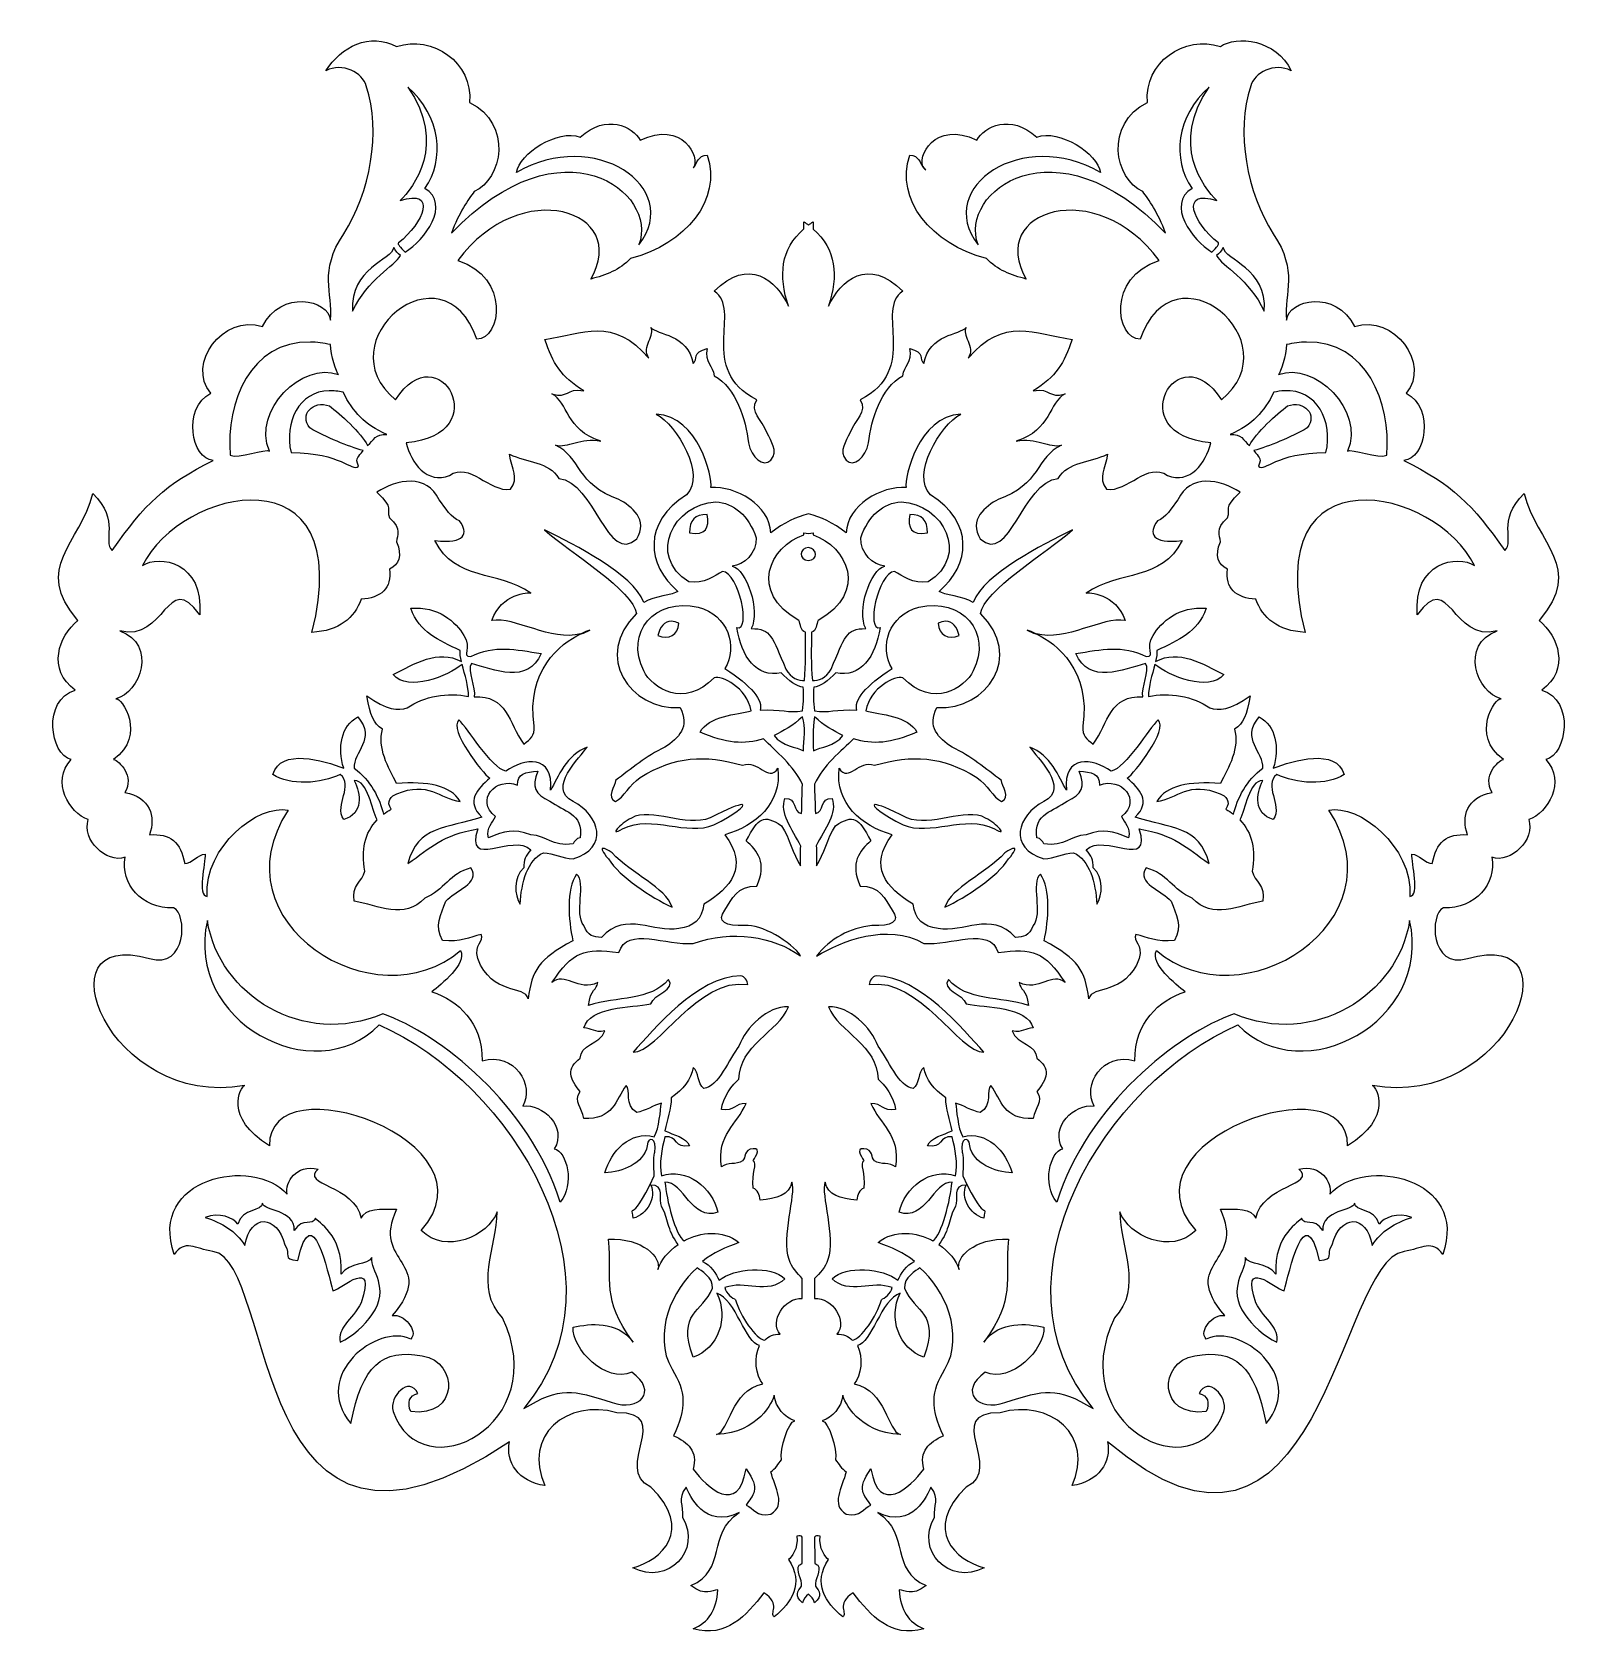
# Model space of a CAD drawing. Header units: centimetres. Extents: x -5.5 to 3.4, y -0.2 to 9.
import ezdxf

# ---------------------------------------------------------------- set-up
doc = ezdxf.new("R2010")
doc.units = ezdxf.units.CM
doc.header["$MEASUREMENT"] = 0
doc.layers.add('Layer 1', color=7, linetype='Continuous')

msp = doc.modelspace()

# ---------------------------------------------------------------- linework, layer by layer
at = {"layer": 'Layer 1', "color": 52}
for points, knots in [([(-3.81632, 8.7785), (-3.72118, 8.82868), (-3.60448, 8.76595), (-3.58563, 8.69169), (-3.58563, 8.69169), (-3.49769, 8.42832), (-3.56209, 8.08006), (-3.71462, 7.84419), (-3.71462, 7.84419), (-3.85889, 7.62441), (-3.77591, 7.51283), (-3.79068, 7.34893), (-3.79068, 7.34893), (-3.80121, 7.46889), (-4.07304, 7.52613), (-4.18012, 7.31255), (-4.18012, 7.31255), (-4.40788, 7.38303), (-4.61721, 7.09788), (-4.47612, 6.93056), (-4.47612, 6.93056), (-4.64141, 6.84464), (-4.5871, 6.5512), (-4.46207, 6.54526), (-4.46207, 6.54526), (-4.73833, 6.40709), (-4.85742, 6.29543), (-5.04084, 6.02849), (-5.04084, 6.02849), (-5.10068, 6.08524), (-4.99339, 6.19823), (-5.15164, 6.35591), (-5.15164, 6.35591), (-5.22551, 6.06559), (-5.50023, 5.93292), (-5.23763, 5.62748), (-5.23763, 5.62748), (-5.34911, 5.53984), (-5.41526, 5.34535), (-5.25334, 5.22895), (-5.25334, 5.22895), (-5.44277, 5.17129), (-5.39793, 4.85961), (-5.27566, 4.83043), (-5.27566, 4.83043), (-5.39454, 4.70486), (-5.28835, 4.5234), (-5.17809, 4.48647), (-5.17809, 4.48647), (-5.2186, 4.37412), (-5.07507, 4.23304), (-4.96726, 4.27067), (-4.96726, 4.27067), (-4.99314, 4.11887), (-4.87528, 3.97533), (-4.68944, 3.98045), (-4.68944, 3.98045), (-4.60934, 3.94861), (-4.61302, 3.62799), (-4.82752, 3.69024), (-4.82752, 3.69024), (-5.47183, 3.87522), (-5.05979, 2.82141), (-4.28099, 2.96346), (-4.28099, 2.96346), (-4.30819, 2.95579), (-4.40252, 2.77784), (-4.1396, 2.61702), (-4.1396, 2.61702), (-4.15232, 3.10718), (-2.8122, 2.64512), (-3.26979, 2.1325), (-3.26979, 2.1325), (-3.1318, 1.99007), (-2.88429, 2.10024), (-2.83571, 2.23834), (-2.83571, 2.23834), (-2.83634, 2.0416), (-2.96894, 1.80026), (-2.80429, 1.63062), (-2.80429, 1.63062), (-2.51121, 1.01863), (-3.26679, 0.63268), (-3.43184, 1.09401), (-3.43184, 1.09401), (-3.45472, 1.18232), (-3.3392, 1.30007), (-3.28963, 1.19819), (-3.28963, 1.19819), (-3.3402, 1.18656), (-3.35124, 1.14395), (-3.33015, 1.09401), (-3.33015, 1.09401), (-3.05467, 1.05783), (-3.05252, 1.37756), (-3.264, 1.41399), (-3.264, 1.41399), (-3.49527, 1.45307), (-3.60762, 1.36252), (-3.6741, 1.02539), (-3.6741, 1.02539), (-3.90528, 1.30417), (-3.51935, 1.60115), (-3.33015, 1.5099), (-3.33015, 1.5099), (-3.28428, 1.55584), (-3.37045, 1.65828), (-3.43598, 1.64385), (-3.43598, 1.64385), (-3.17177, 1.95326), (-3.56388, 1.9425), (-3.41117, 2.25405), (-3.41117, 2.25405), (-3.50216, 2.25688), (-3.59128, 2.25773), (-3.61374, 2.20196), (-3.61374, 2.20196), (-3.65033, 2.39278), (-3.96832, 2.39385), (-3.86097, 2.4839), (-3.86097, 2.4839), (-3.98887, 2.51196), (-4.05228, 2.4091), (-4.03873, 2.34003), (-4.03873, 2.34003), (-4.23481, 2.56022), (-4.83819, 2.43596), (-4.68614, 1.99442), (-4.68614, 1.99442), (-4.62735, 2.08347), (-4.5659, 2.02676), (-4.46372, 2.01179), (-4.46372, 2.01179), (-4.09377, 1.95756), (-4.27276, -0.09742), (-2.76377, 0.92121), (-2.76377, 0.92121), (-2.78882, 0.80462), (-2.71247, 0.69182), (-2.5612, 0.66985), (-2.5612, 0.66985), (-2.69301, 0.95509), (-2.43423, 1.16983), (-2.14944, 1.0874), (-2.14944, 1.0874), (-1.8111, 1.08923), (-2.17796, 0.76902), (-1.95431, 0.66158), (-1.95431, 0.66158), (-1.70383, 0.41489), (-1.89438, 0.24118), (-2.05684, 0.19939), (-2.05684, 0.19939), (-1.85641, 0.09319), (-1.66125, 0.29746), (-1.77241, 0.48878), (-1.77241, 0.48878), (-1.76564, 0.55973), (-1.80636, 0.58745), (-1.75174, 0.66158), (-1.75174, 0.66158), (-1.7373, 0.61837), (-1.6434, 0.417), (-1.44747, 0.51524), (-1.44747, 0.51524), (-1.63839, 0.38969), (-1.51285, 0.18636), (-1.72528, 0.09686), (-1.72528, 0.09686), (-1.63974, 0.03199), (-1.6036, 0.07257), (-1.56984, 0.07289), (-1.56984, 0.07289), (-1.57928, -0.04673), (-1.62244, -0.1133), (-1.71205, -0.15201), (-1.71205, -0.15201), (-1.52074, -0.20298), (-1.4083, -0.07859), (-1.30691, 0.05552), (-1.30691, 0.05552), (-1.20509, -0.0076), (-1.27715, -0.06729), (-1.24655, -0.08256), (-1.24655, -0.08256), (-1.14757, 0.00121), (-1.07354, 0.1068), (-1.16552, 0.24652), (-1.16552, 0.24652), (-1.14921, 0.2572), (-1.10825, 0.31005), (-1.11674, 0.37964), (-1.11674, 0.37964), (-1.0995, 0.3859), (-1.09303, 0.38275), (-1.08615, 0.37468), (-1.08615, 0.37468), (-1.08613, 0.32452), (-1.08597, 0.27435), (-1.08615, 0.22419), (-1.08615, 0.22419), (-1.0916, 0.22051), (-1.0975, 0.2169), (-1.10434, 0.21345), (-1.10434, 0.21345), (-1.12643, 0.18626), (-1.08375, 0.1301), (-1.09111, 0.09356), (-1.09111, 0.09356), (-1.11212, 0.06421), (-1.1331, 0.03871), (-1.08449, -0.00153), (-1.08449, -0.00153), (-1.08044, 0.02212), (-1.06612, 0.03318), (-1.05142, 0.04808), (-1.05142, 0.04808), (-1.03658, 0.03296), (-1.02078, 0.02234), (-1.0167, -0.00153), (-1.0167, -0.00153), (-0.96809, 0.03871), (-0.98907, 0.06421), (-1.01008, 0.09356), (-1.01008, 0.09356), (-1.01744, 0.1301), (-0.97476, 0.18626), (-0.99685, 0.21345), (-0.99685, 0.21345), (-1.00369, 0.2169), (-1.00959, 0.22051), (-1.01504, 0.22419), (-1.01504, 0.22419), (-1.01501, 0.27409), (-1.01509, 0.32397), (-1.01587, 0.37385), (-1.01587, 0.37385), (-1.00867, 0.38267), (-1.00235, 0.38614), (-0.98445, 0.37964), (-0.98445, 0.37964), (-0.99294, 0.31005), (-0.95198, 0.2572), (-0.93567, 0.24652), (-0.93567, 0.24652), (-1.02765, 0.1068), (-0.95362, 0.00121), (-0.85464, -0.08256), (-0.85464, -0.08256), (-0.82404, -0.06729), (-0.8961, -0.0076), (-0.79428, 0.05552), (-0.79428, 0.05552), (-0.69289, -0.07859), (-0.58045, -0.20298), (-0.38914, -0.15201), (-0.38914, -0.15201), (-0.47875, -0.1133), (-0.5219, -0.04673), (-0.53135, 0.07289), (-0.53135, 0.07289), (-0.49759, 0.07257), (-0.46144, 0.03199), (-0.37591, 0.09686), (-0.37591, 0.09686), (-0.58834, 0.18636), (-0.4628, 0.38969), (-0.65372, 0.51524), (-0.65372, 0.51524), (-0.45779, 0.417), (-0.36388, 0.61837), (-0.34945, 0.66158), (-0.34945, 0.66158), (-0.29483, 0.58745), (-0.33555, 0.55973), (-0.32878, 0.48878), (-0.32878, 0.48878), (-0.43994, 0.29746), (-0.24478, 0.09319), (-0.04435, 0.19939), (-0.04435, 0.19939), (-0.20681, 0.24118), (-0.39736, 0.41489), (-0.14688, 0.66158), (-0.14688, 0.66158), (0.07677, 0.76902), (-0.29009, 1.08923), (0.04825, 1.0874), (0.04825, 1.0874), (0.33304, 1.16983), (0.59183, 0.95509), (0.46001, 0.66985), (0.46001, 0.66985), (0.61128, 0.69182), (0.68763, 0.80462), (0.66258, 0.92121), (0.66258, 0.92121), (1.89523, -0.12506), (1.97695, 1.95599), (2.36253, 2.01179), (2.36253, 2.01179), (2.46474, 2.02658), (2.52615, 2.08347), (2.58494, 1.99442), (2.58494, 1.99442), (2.737, 2.43596), (2.13362, 2.56022), (1.93754, 2.34003), (1.93754, 2.34003), (1.95109, 2.4091), (1.88768, 2.51196), (1.75978, 2.4839), (1.75978, 2.4839), (1.86713, 2.39385), (1.54914, 2.39278), (1.51256, 2.20196), (1.51256, 2.20196), (1.49009, 2.25773), (1.40097, 2.25688), (1.30998, 2.25405), (1.30998, 2.25405), (1.46269, 1.9425), (1.07058, 1.95326), (1.33479, 1.64385), (1.33479, 1.64385), (1.26926, 1.65828), (1.18309, 1.55584), (1.22896, 1.5099), (1.22896, 1.5099), (1.41816, 1.60115), (1.80409, 1.30417), (1.57291, 1.02539), (1.57291, 1.02539), (1.50643, 1.36252), (1.39408, 1.45307), (1.16281, 1.41399), (1.16281, 1.41399), (0.95133, 1.37756), (0.95348, 1.05783), (1.22896, 1.09401), (1.22896, 1.09401), (1.25005, 1.14395), (1.23901, 1.18656), (1.18844, 1.19819), (1.18844, 1.19819), (1.23801, 1.30007), (1.35353, 1.18232), (1.33066, 1.09401), (1.33066, 1.09401), (1.1656, 0.63268), (0.41002, 1.01863), (0.7031, 1.63062), (0.7031, 1.63062), (0.86776, 1.80026), (0.73515, 2.0416), (0.73452, 2.23834), (0.73452, 2.23834), (0.78311, 2.10024), (1.03062, 1.99007), (1.1686, 2.1325), (1.1686, 2.1325), (0.71101, 2.64512), (2.05114, 3.10718), (2.03842, 2.61702), (2.03842, 2.61702), (2.30133, 2.77784), (2.207, 2.95579), (2.1798, 2.96346), (2.1798, 2.96346), (2.9586, 2.82141), (3.37064, 3.87522), (2.72633, 3.69024), (2.72633, 3.69024), (2.51183, 3.62799), (2.50815, 3.94861), (2.58825, 3.98045), (2.58825, 3.98045), (2.77409, 3.97533), (2.89195, 4.11887), (2.86606, 4.27067), (2.86606, 4.27067), (2.97388, 4.23304), (3.1174, 4.37412), (3.0769, 4.48647), (3.0769, 4.48647), (3.18716, 4.5234), (3.29335, 4.70486), (3.17447, 4.83043), (3.17447, 4.83043), (3.29674, 4.85961), (3.34158, 5.17129), (3.15215, 5.22895), (3.15215, 5.22895), (3.31407, 5.34535), (3.24791, 5.53984), (3.13643, 5.62748), (3.13643, 5.62748), (3.39904, 5.93292), (3.12432, 6.06559), (3.05045, 6.35591), (3.05045, 6.35591), (2.8922, 6.19823), (2.99949, 6.08524), (2.93965, 6.02849), (2.93965, 6.02849), (2.75623, 6.29543), (2.63714, 6.40709), (2.36088, 6.54526), (2.36088, 6.54526), (2.48591, 6.5512), (2.54022, 6.84464), (2.37493, 6.93056), (2.37493, 6.93056), (2.51603, 7.09788), (2.30669, 7.38303), (2.07893, 7.31255), (2.07893, 7.31255), (1.97185, 7.52613), (1.70003, 7.46889), (1.6895, 7.34893), (1.6895, 7.34893), (1.67472, 7.51283), (1.7577, 7.62441), (1.61343, 7.84419), (1.61343, 7.84419), (1.46091, 8.08006), (1.3965, 8.42832), (1.48445, 8.69169), (1.48445, 8.69169), (1.50329, 8.76595), (1.61999, 8.82868), (1.71513, 8.7785), (1.71513, 8.7785), (1.63354, 8.95776), (1.40104, 8.98208), (1.30998, 8.91741), (1.30998, 8.91741), (1.10576, 8.98668), (0.86921, 8.82488), (0.89244, 8.5966), (0.89244, 8.5966), (0.64092, 8.4732), (0.70548, 8.15606), (0.86515, 8.08645), (0.86515, 8.08645), (0.89775, 8.04149), (0.95417, 7.96468), (0.99579, 7.8475), (0.99579, 7.8475), (0.3568, 8.5124), (-0.19077, 8.08065), (-0.07908, 7.78136), (-0.07908, 7.78136), (-0.3345, 8.11463), (0.18038, 8.45504), (0.6229, 8.19477), (0.6229, 8.19477), (0.60741, 8.30301), (0.38619, 8.44614), (0.25827, 8.39817), (0.25827, 8.39817), (0.1061, 8.53468), (-0.04211, 8.45846), (-0.08569, 8.3808), (-0.08569, 8.3808), (-0.32729, 8.49662), (-0.43431, 8.2822), (-0.38996, 8.22123), (-0.38996, 8.22123), (-0.41454, 8.24746), (-0.41473, 8.29407), (-0.47016, 8.29399), (-0.47016, 8.29399), (-0.55565, 8.04041), (-0.34672, 7.78433), (-0.03112, 7.70281), (-0.03112, 7.70281), (0.02979, 7.63595), (0.11232, 7.6076), (0.19708, 7.58457), (0.19708, 7.58457), (-0.03299, 7.97837), (0.6019, 8.18087), (0.95859, 7.69041), (0.95859, 7.69041), (0.6571, 7.59602), (0.71154, 7.23944), (0.85027, 7.23979), (0.85027, 7.23979), (1.04253, 7.79739), (1.72568, 7.226), (1.31577, 6.89335), (1.31577, 6.89335), (1.06807, 7.28063), (0.73401, 6.69217), (1.25459, 6.64613), (1.25459, 6.64613), (1.2279, 6.53105), (1.13476, 6.40672), (1.00654, 6.45927), (1.00654, 6.45927), (0.89174, 6.54068), (0.78003, 6.36128), (0.65679, 6.37989), (0.65679, 6.37989), (0.60679, 6.45053), (0.65039, 6.48988), (0.66258, 6.58081), (0.66258, 6.58081), (0.56487, 6.53262), (0.43641, 6.53871), (0.37981, 6.4419), (0.37981, 6.4419), (0.17599, 6.42177), (0.10106, 5.9412), (-0.06585, 6.09629), (-0.06585, 6.09629), (-0.13546, 6.2016), (-0.03533, 6.28515), (0.03585, 6.32119), (0.03585, 6.32119), (0.28013, 6.40392), (0.25092, 6.56432), (0.39965, 6.6329), (0.39965, 6.6329), (0.32765, 6.61349), (0.25633, 6.6807), (0.14003, 6.65605), (0.14003, 6.65605), (0.34182, 6.71882), (0.3257, 6.8794), (0.42032, 6.92642), (0.42032, 6.92642), (0.32311, 6.89645), (0.34069, 6.96377), (0.2376, 6.94378), (0.2376, 6.94378), (0.3683, 7.02406), (0.41503, 7.1031), (0.46001, 7.23813), (0.46001, 7.23813), (0.24526, 7.27102), (0.07023, 7.37319), (-0.13613, 7.13065), (-0.13613, 7.13065), (-0.08981, 7.19706), (-0.17779, 7.26856), (-0.14688, 7.30759), (-0.14688, 7.30759), (-0.17983, 7.26441), (-0.36157, 7.27023), (-0.38914, 7.10005), (-0.38914, 7.10005), (-0.41962, 7.12593), (-0.38112, 7.16628), (-0.47016, 7.18604), (-0.47016, 7.18604), (-0.45201, 7.10704), (-0.50391, 7.08825), (-0.51068, 7.0306), (-0.51068, 7.0306), (-0.63688, 6.9572), (-0.69004, 6.78085), (-0.70664, 6.6453), (-0.70664, 6.6453), (-0.72357, 6.56171), (-0.79084, 6.50384), (-0.83479, 6.54608), (-0.83479, 6.54608), (-0.87911, 6.60167), (-0.83431, 6.65379), (-0.81412, 6.70153), (-0.81412, 6.70153), (-0.77917, 6.78423), (-0.71421, 6.8214), (-0.75377, 6.89252), (-0.75377, 6.89252), (-0.41318, 7.06384), (-0.67336, 7.41099), (-0.51068, 7.51512), (-0.51068, 7.51512), (-0.70529, 7.71371), (-0.86883, 7.57842), (-0.93567, 7.4283), (-0.93567, 7.4283), (-0.87961, 7.6042), (-0.88975, 7.7546), (-1.02414, 7.87148), (-1.02414, 7.87148), (-1.02414, 7.88526), (-1.02414, 7.89904), (-1.02414, 7.91282), (-1.02414, 7.91282), (-1.03337, 7.90676), (-1.04217, 7.90008), (-1.05059, 7.8938), (-1.05059, 7.8938), (-1.05914, 7.90019), (-1.06766, 7.90666), (-1.07705, 7.91282), (-1.07705, 7.91282), (-1.07705, 7.89932), (-1.07705, 7.88581), (-1.07705, 7.87231), (-1.07705, 7.87231), (-1.21228, 7.75532), (-1.2217, 7.60458), (-1.16552, 7.4283), (-1.16552, 7.4283), (-1.23236, 7.57842), (-1.3959, 7.71371), (-1.59051, 7.51512), (-1.59051, 7.51512), (-1.42783, 7.41099), (-1.68801, 7.06384), (-1.34742, 6.89252), (-1.34742, 6.89252), (-1.38698, 6.8214), (-1.32202, 6.78423), (-1.28707, 6.70153), (-1.28707, 6.70153), (-1.26688, 6.65379), (-1.22208, 6.60167), (-1.2664, 6.54608), (-1.2664, 6.54608), (-1.31034, 6.50384), (-1.37762, 6.56171), (-1.39455, 6.6453), (-1.39455, 6.6453), (-1.41115, 6.78085), (-1.46431, 6.9572), (-1.59051, 7.0306), (-1.59051, 7.0306), (-1.59728, 7.08825), (-1.64917, 7.10704), (-1.63102, 7.18604), (-1.63102, 7.18604), (-1.72007, 7.16628), (-1.68157, 7.12593), (-1.71205, 7.10005), (-1.71205, 7.10005), (-1.73962, 7.27023), (-1.92136, 7.26441), (-1.95431, 7.30759), (-1.95431, 7.30759), (-1.9234, 7.26856), (-2.01138, 7.19706), (-1.96506, 7.13065), (-1.96506, 7.13065), (-2.17142, 7.37319), (-2.34645, 7.27102), (-2.5612, 7.23813), (-2.5612, 7.23813), (-2.51622, 7.1031), (-2.46948, 7.02406), (-2.33878, 6.94378), (-2.33878, 6.94378), (-2.44188, 6.96377), (-2.4243, 6.89645), (-2.52151, 6.92642), (-2.52151, 6.92642), (-2.42689, 6.8794), (-2.44301, 6.71882), (-2.24122, 6.65605), (-2.24122, 6.65605), (-2.35752, 6.6807), (-2.42884, 6.61349), (-2.50084, 6.6329), (-2.50084, 6.6329), (-2.35211, 6.56432), (-2.38132, 6.40392), (-2.13704, 6.32119), (-2.13704, 6.32119), (-2.06585, 6.28515), (-1.96573, 6.2016), (-2.03534, 6.09629), (-2.03534, 6.09629), (-2.20225, 5.9412), (-2.27718, 6.42177), (-2.481, 6.4419), (-2.481, 6.4419), (-2.5376, 6.53871), (-2.66606, 6.53262), (-2.76377, 6.58081), (-2.76377, 6.58081), (-2.75158, 6.48988), (-2.70798, 6.45053), (-2.75798, 6.37989), (-2.75798, 6.37989), (-2.88122, 6.36128), (-2.99292, 6.54068), (-3.10773, 6.45927), (-3.10773, 6.45927), (-3.23595, 6.40672), (-3.32908, 6.53105), (-3.35578, 6.64613), (-3.35578, 6.64613), (-2.8352, 6.69217), (-3.16926, 7.28063), (-3.41696, 6.89335), (-3.41696, 6.89335), (-3.82687, 7.226), (-3.14372, 7.79739), (-2.95146, 7.23979), (-2.95146, 7.23979), (-2.81272, 7.23944), (-2.75828, 7.59602), (-3.05977, 7.69041), (-3.05977, 7.69041), (-2.70309, 8.18087), (-2.06821, 7.97837), (-2.29827, 7.58457), (-2.29827, 7.58457), (-2.21351, 7.6076), (-2.13098, 7.63595), (-2.07007, 7.70281), (-2.07007, 7.70281), (-1.75447, 7.78433), (-1.54554, 8.04041), (-1.63102, 8.29399), (-1.63102, 8.29399), (-1.68646, 8.29407), (-1.68664, 8.24746), (-1.71123, 8.22123), (-1.71123, 8.22123), (-1.66693, 8.28224), (-1.77393, 8.4966), (-2.0155, 8.3808), (-2.0155, 8.3808), (-2.05908, 8.45846), (-2.20729, 8.53468), (-2.35946, 8.39817), (-2.35946, 8.39817), (-2.48738, 8.44614), (-2.7086, 8.30301), (-2.72408, 8.19477), (-2.72408, 8.19477), (-2.28157, 8.45504), (-1.76669, 8.11463), (-2.02211, 7.78136), (-2.02211, 7.78136), (-1.91042, 8.08065), (-2.45799, 8.5124), (-3.09698, 7.8475), (-3.09698, 7.8475), (-3.05536, 7.96468), (-2.99894, 8.04149), (-2.96634, 8.08645), (-2.96634, 8.08645), (-2.80667, 8.15606), (-2.74211, 8.4732), (-2.99363, 8.5966), (-2.99363, 8.5966), (-2.97041, 8.82488), (-3.20695, 8.98668), (-3.41117, 8.91741), (-3.41117, 8.91741), (-3.56493, 8.99987), (-3.72937, 8.91559), (-3.81632, 8.7785)], [0, 0, 0, 0, 0.0052356, 0.0052356, 0.0052356, 0.0052356, 0.0104712, 0.0104712, 0.0104712, 0.0104712, 0.0157068, 0.0157068, 0.0157068, 0.0157068, 0.0209424, 0.0209424, 0.0209424, 0.0209424, 0.026178, 0.026178, 0.026178, 0.026178, 0.0314136, 0.0314136, 0.0314136, 0.0314136, 0.0366492, 0.0366492, 0.0366492, 0.0366492, 0.0418848, 0.0418848, 0.0418848, 0.0418848, 0.0471204, 0.0471204, 0.0471204, 0.0471204, 0.052356, 0.052356, 0.052356, 0.052356, 0.0575916, 0.0575916, 0.0575916, 0.0575916, 0.0628272, 0.0628272, 0.0628272, 0.0628272, 0.0680628, 0.0680628, 0.0680628, 0.0680628, 0.0732984, 0.0732984, 0.0732984, 0.0732984, 0.078534, 0.078534, 0.078534, 0.078534, 0.0837696, 0.0837696, 0.0837696, 0.0837696, 0.0890052, 0.0890052, 0.0890052, 0.0890052, 0.0942408, 0.0942408, 0.0942408, 0.0942408, 0.0994764, 0.0994764, 0.0994764, 0.0994764, 0.104712, 0.104712, 0.104712, 0.104712, 0.1099476, 0.1099476, 0.1099476, 0.1099476, 0.1151832, 0.1151832, 0.1151832, 0.1151832, 0.1204188, 0.1204188, 0.1204188, 0.1204188, 0.1256545, 0.1256545, 0.1256545, 0.1256545, 0.1308901, 0.1308901, 0.1308901, 0.1308901, 0.1361257, 0.1361257, 0.1361257, 0.1361257, 0.1413613, 0.1413613, 0.1413613, 0.1413613, 0.1465969, 0.1465969, 0.1465969, 0.1465969, 0.1518325, 0.1518325, 0.1518325, 0.1518325, 0.1570681, 0.1570681, 0.1570681, 0.1570681, 0.1623037, 0.1623037, 0.1623037, 0.1623037, 0.1675393, 0.1675393, 0.1675393, 0.1675393, 0.1727749, 0.1727749, 0.1727749, 0.1727749, 0.1780105, 0.1780105, 0.1780105, 0.1780105, 0.1832461, 0.1832461, 0.1832461, 0.1832461, 0.1884817, 0.1884817, 0.1884817, 0.1884817, 0.1937173, 0.1937173, 0.1937173, 0.1937173, 0.1989529, 0.1989529, 0.1989529, 0.1989529, 0.2041885, 0.2041885, 0.2041885, 0.2041885, 0.2094241, 0.2094241, 0.2094241, 0.2094241, 0.2146597, 0.2146597, 0.2146597, 0.2146597, 0.2198953, 0.2198953, 0.2198953, 0.2198953, 0.2251309, 0.2251309, 0.2251309, 0.2251309, 0.2303665, 0.2303665, 0.2303665, 0.2303665, 0.2356021, 0.2356021, 0.2356021, 0.2356021, 0.2408377, 0.2408377, 0.2408377, 0.2408377, 0.2460733, 0.2460733, 0.2460733, 0.2460733, 0.2513089, 0.2513089, 0.2513089, 0.2513089, 0.2565445, 0.2565445, 0.2565445, 0.2565445, 0.2617801, 0.2617801, 0.2617801, 0.2617801, 0.2670157, 0.2670157, 0.2670157, 0.2670157, 0.2722513, 0.2722513, 0.2722513, 0.2722513, 0.2774869, 0.2774869, 0.2774869, 0.2774869, 0.2827225, 0.2827225, 0.2827225, 0.2827225, 0.2879581, 0.2879581, 0.2879581, 0.2879581, 0.2931937, 0.2931937, 0.2931937, 0.2931937, 0.2984293, 0.2984293, 0.2984293, 0.2984293, 0.3036649, 0.3036649, 0.3036649, 0.3036649, 0.3089005, 0.3089005, 0.3089005, 0.3089005, 0.3141361, 0.3141361, 0.3141361, 0.3141361, 0.3193717, 0.3193717, 0.3193717, 0.3193717, 0.3246073, 0.3246073, 0.3246073, 0.3246073, 0.3298429, 0.3298429, 0.3298429, 0.3298429, 0.3350785, 0.3350785, 0.3350785, 0.3350785, 0.3403141, 0.3403141, 0.3403141, 0.3403141, 0.3455497, 0.3455497, 0.3455497, 0.3455497, 0.3507853, 0.3507853, 0.3507853, 0.3507853, 0.3560209, 0.3560209, 0.3560209, 0.3560209, 0.3612565, 0.3612565, 0.3612565, 0.3612565, 0.3664921, 0.3664921, 0.3664921, 0.3664921, 0.3717277, 0.3717277, 0.3717277, 0.3717277, 0.3769634, 0.3769634, 0.3769634, 0.3769634, 0.382199, 0.382199, 0.382199, 0.382199, 0.3874346, 0.3874346, 0.3874346, 0.3874346, 0.3926702, 0.3926702, 0.3926702, 0.3926702, 0.3979058, 0.3979058, 0.3979058, 0.3979058, 0.4031414, 0.4031414, 0.4031414, 0.4031414, 0.408377, 0.408377, 0.408377, 0.408377, 0.4136126, 0.4136126, 0.4136126, 0.4136126, 0.4188482, 0.4188482, 0.4188482, 0.4188482, 0.4240838, 0.4240838, 0.4240838, 0.4240838, 0.4293194, 0.4293194, 0.4293194, 0.4293194, 0.434555, 0.434555, 0.434555, 0.434555, 0.4397906, 0.4397906, 0.4397906, 0.4397906, 0.4450262, 0.4450262, 0.4450262, 0.4450262, 0.4502618, 0.4502618, 0.4502618, 0.4502618, 0.4554974, 0.4554974, 0.4554974, 0.4554974, 0.460733, 0.460733, 0.460733, 0.460733, 0.4659686, 0.4659686, 0.4659686, 0.4659686, 0.4712042, 0.4712042, 0.4712042, 0.4712042, 0.4764398, 0.4764398, 0.4764398, 0.4764398, 0.4816754, 0.4816754, 0.4816754, 0.4816754, 0.486911, 0.486911, 0.486911, 0.486911, 0.4921466, 0.4921466, 0.4921466, 0.4921466, 0.4973822, 0.4973822, 0.4973822, 0.4973822, 0.5026178, 0.5026178, 0.5026178, 0.5026178, 0.5078534, 0.5078534, 0.5078534, 0.5078534, 0.513089, 0.513089, 0.513089, 0.513089, 0.5183246, 0.5183246, 0.5183246, 0.5183246, 0.5235602, 0.5235602, 0.5235602, 0.5235602, 0.5287958, 0.5287958, 0.5287958, 0.5287958, 0.5340314, 0.5340314, 0.5340314, 0.5340314, 0.539267, 0.539267, 0.539267, 0.539267, 0.5445026, 0.5445026, 0.5445026, 0.5445026, 0.5497382, 0.5497382, 0.5497382, 0.5497382, 0.5549738, 0.5549738, 0.5549738, 0.5549738, 0.5602094, 0.5602094, 0.5602094, 0.5602094, 0.565445, 0.565445, 0.565445, 0.565445, 0.5706806, 0.5706806, 0.5706806, 0.5706806, 0.5759162, 0.5759162, 0.5759162, 0.5759162, 0.5811518, 0.5811518, 0.5811518, 0.5811518, 0.5863874, 0.5863874, 0.5863874, 0.5863874, 0.591623, 0.591623, 0.591623, 0.591623, 0.5968586, 0.5968586, 0.5968586, 0.5968586, 0.6020942, 0.6020942, 0.6020942, 0.6020942, 0.6073298, 0.6073298, 0.6073298, 0.6073298, 0.6125654, 0.6125654, 0.6125654, 0.6125654, 0.617801, 0.617801, 0.617801, 0.617801, 0.6230366, 0.6230366, 0.6230366, 0.6230366, 0.6282723, 0.6282723, 0.6282723, 0.6282723, 0.6335079, 0.6335079, 0.6335079, 0.6335079, 0.6387435, 0.6387435, 0.6387435, 0.6387435, 0.6439791, 0.6439791, 0.6439791, 0.6439791, 0.6492147, 0.6492147, 0.6492147, 0.6492147, 0.6544503, 0.6544503, 0.6544503, 0.6544503, 0.6596859, 0.6596859, 0.6596859, 0.6596859, 0.6649215, 0.6649215, 0.6649215, 0.6649215, 0.6701571, 0.6701571, 0.6701571, 0.6701571, 0.6753927, 0.6753927, 0.6753927, 0.6753927, 0.6806283, 0.6806283, 0.6806283, 0.6806283, 0.6858639, 0.6858639, 0.6858639, 0.6858639, 0.6910995, 0.6910995, 0.6910995, 0.6910995, 0.6963351, 0.6963351, 0.6963351, 0.6963351, 0.7015707, 0.7015707, 0.7015707, 0.7015707, 0.7068063, 0.7068063, 0.7068063, 0.7068063, 0.7120419, 0.7120419, 0.7120419, 0.7120419, 0.7172775, 0.7172775, 0.7172775, 0.7172775, 0.7225131, 0.7225131, 0.7225131, 0.7225131, 0.7277487, 0.7277487, 0.7277487, 0.7277487, 0.7329843, 0.7329843, 0.7329843, 0.7329843, 0.7382199, 0.7382199, 0.7382199, 0.7382199, 0.7434555, 0.7434555, 0.7434555, 0.7434555, 0.7486911, 0.7486911, 0.7486911, 0.7486911, 0.7539267, 0.7539267, 0.7539267, 0.7539267, 0.7591623, 0.7591623, 0.7591623, 0.7591623, 0.7643979, 0.7643979, 0.7643979, 0.7643979, 0.7696335, 0.7696335, 0.7696335, 0.7696335, 0.7748691, 0.7748691, 0.7748691, 0.7748691, 0.7801047, 0.7801047, 0.7801047, 0.7801047, 0.7853403, 0.7853403, 0.7853403, 0.7853403, 0.7905759, 0.7905759, 0.7905759, 0.7905759, 0.7958115, 0.7958115, 0.7958115, 0.7958115, 0.8010471, 0.8010471, 0.8010471, 0.8010471, 0.8062827, 0.8062827, 0.8062827, 0.8062827, 0.8115183, 0.8115183, 0.8115183, 0.8115183, 0.8167539, 0.8167539, 0.8167539, 0.8167539, 0.8219895, 0.8219895, 0.8219895, 0.8219895, 0.8272251, 0.8272251, 0.8272251, 0.8272251, 0.8324607, 0.8324607, 0.8324607, 0.8324607, 0.8376963, 0.8376963, 0.8376963, 0.8376963, 0.8429319, 0.8429319, 0.8429319, 0.8429319, 0.8481675, 0.8481675, 0.8481675, 0.8481675, 0.8534031, 0.8534031, 0.8534031, 0.8534031, 0.8586387, 0.8586387, 0.8586387, 0.8586387, 0.8638743, 0.8638743, 0.8638743, 0.8638743, 0.8691099, 0.8691099, 0.8691099, 0.8691099, 0.8743455, 0.8743455, 0.8743455, 0.8743455, 0.8795812, 0.8795812, 0.8795812, 0.8795812, 0.8848168, 0.8848168, 0.8848168, 0.8848168, 0.8900524, 0.8900524, 0.8900524, 0.8900524, 0.895288, 0.895288, 0.895288, 0.895288, 0.9005236, 0.9005236, 0.9005236, 0.9005236, 0.9057592, 0.9057592, 0.9057592, 0.9057592, 0.9109948, 0.9109948, 0.9109948, 0.9109948, 0.9162304, 0.9162304, 0.9162304, 0.9162304, 0.921466, 0.921466, 0.921466, 0.921466, 0.9267016, 0.9267016, 0.9267016, 0.9267016, 0.9319372, 0.9319372, 0.9319372, 0.9319372, 0.9371728, 0.9371728, 0.9371728, 0.9371728, 0.9424084, 0.9424084, 0.9424084, 0.9424084, 0.947644, 0.947644, 0.947644, 0.947644, 0.9528796, 0.9528796, 0.9528796, 0.9528796, 0.9581152, 0.9581152, 0.9581152, 0.9581152, 0.9633508, 0.9633508, 0.9633508, 0.9633508, 0.9685864, 0.9685864, 0.9685864, 0.9685864, 0.973822, 0.973822, 0.973822, 0.973822, 0.9790576, 0.9790576, 0.9790576, 0.9790576, 0.9842932, 0.9842932, 0.9842932, 0.9842932, 0.9895288, 0.9895288, 0.9895288, 0.9895288, 1, 1, 1, 1]), ([(-3.34751, 8.68507), (-3.15725, 8.51852), (-3.13261, 8.26949), (-3.24912, 8.10382), (-3.24912, 8.10382), (-3.09921, 8.01293), (-3.24928, 7.8066), (-3.36239, 7.73919), (-3.36239, 7.73919), (-3.39106, 7.76668), (-3.40718, 7.78615), (-3.40042, 7.79211), (-3.40042, 7.79211), (-3.25667, 7.90485), (-3.17355, 8.10494), (-3.39133, 8.03436), (-3.39133, 8.03436), (-3.31725, 8.10659), (-3.11804, 8.3591), (-3.34751, 8.68507)], [0, 0, 0, 0, 0.1666667, 0.1666667, 0.1666667, 0.1666667, 0.3333333, 0.3333333, 0.3333333, 0.3333333, 0.5, 0.5, 0.5, 0.5, 0.6666667, 0.6666667, 0.6666667, 0.6666667, 1, 1, 1, 1]), ([(1.24632, 8.68507), (1.01685, 8.3591), (1.21607, 8.10659), (1.29014, 8.03436), (1.29014, 8.03436), (1.07237, 8.10494), (1.15465, 7.90485), (1.29841, 7.79211), (1.29841, 7.79211), (1.30516, 7.78615), (1.28987, 7.76668), (1.2612, 7.73919), (1.2612, 7.73919), (1.14809, 7.8066), (0.99803, 8.01293), (1.14793, 8.10382), (1.14793, 8.10382), (1.03143, 8.26949), (1.05606, 8.51852), (1.24632, 8.68507)], [0, 0, 0, 0, 0.1666667, 0.1666667, 0.1666667, 0.1666667, 0.3333333, 0.3333333, 0.3333333, 0.3333333, 0.5, 0.5, 0.5, 0.5, 0.6666667, 0.6666667, 0.6666667, 0.6666667, 1, 1, 1, 1]), ([(-0.38914, 8.2204), (-0.38581, 8.21698), (-0.38195, 8.21382), (-0.37756, 8.2113), (-0.37756, 8.2113), (-0.38199, 8.21375), (-0.38607, 8.21642), (-0.38914, 8.2204)], [0, 0, 0, 0, 0.3333333, 0.3333333, 0.3333333, 0.3333333, 1, 1, 1, 1]), ([(-3.42771, 7.76565), (-3.4166, 7.74602), (-3.40471, 7.73072), (-3.38968, 7.72017), (-3.38968, 7.72017), (-3.42132, 7.66054), (-3.57756, 7.58353), (-3.66335, 7.40102), (-3.66335, 7.40102), (-3.6824, 7.64645), (-3.43676, 7.69265), (-3.42771, 7.76565)], [0, 0, 0, 0, 0.25, 0.25, 0.25, 0.25, 0.5, 0.5, 0.5, 0.5, 1, 1, 1, 1]), ([(1.32652, 7.76565), (1.33557, 7.69265), (1.58039, 7.64645), (1.56134, 7.40102), (1.56134, 7.40102), (1.47554, 7.58353), (1.3193, 7.66054), (1.28766, 7.72017), (1.28766, 7.72017), (1.30269, 7.73072), (1.31541, 7.74602), (1.32652, 7.76565)], [0, 0, 0, 0, 0.25, 0.25, 0.25, 0.25, 0.5, 0.5, 0.5, 0.5, 1, 1, 1, 1]), ([(-3.90479, 7.22325), (-3.86889, 7.22249), (-3.83033, 7.21809), (-3.78986, 7.2092), (-3.78986, 7.2092), (-3.79062, 7.14775), (-3.75578, 7.04897), (-3.74356, 7.03722), (-3.74356, 7.03722), (-3.9527, 7.1158), (-4.23835, 6.83112), (-4.14043, 6.599), (-4.14043, 6.599), (-4.16072, 6.61421), (-4.31695, 6.55231), (-4.36533, 6.57502), (-4.36533, 6.57502), (-4.38763, 6.87896), (-4.2518, 7.23056), (-3.90479, 7.22325)], [0, 0, 0, 0, 0.1666667, 0.1666667, 0.1666667, 0.1666667, 0.3333333, 0.3333333, 0.3333333, 0.3333333, 0.5, 0.5, 0.5, 0.5, 0.6666667, 0.6666667, 0.6666667, 0.6666667, 1, 1, 1, 1]), ([(1.80277, 7.22325), (2.14979, 7.23056), (2.28644, 6.87896), (2.26414, 6.57502), (2.26414, 6.57502), (2.21576, 6.55231), (2.05953, 6.61421), (2.03924, 6.599), (2.03924, 6.599), (2.13716, 6.83112), (1.85151, 7.1158), (1.64237, 7.03722), (1.64237, 7.03722), (1.65459, 7.04897), (1.68943, 7.14775), (1.68867, 7.2092), (1.68867, 7.2092), (1.72914, 7.21809), (1.76687, 7.22249), (1.80277, 7.22325)], [0, 0, 0, 0, 0.1666667, 0.1666667, 0.1666667, 0.1666667, 0.3333333, 0.3333333, 0.3333333, 0.3333333, 0.5, 0.5, 0.5, 0.5, 0.6666667, 0.6666667, 0.6666667, 0.6666667, 1, 1, 1, 1]), ([(-3.7973, 6.94461), (-3.77261, 6.94516), (-3.74606, 6.94251), (-3.71792, 6.93552), (-3.71792, 6.93552), (-3.65933, 6.82298), (-3.59845, 6.75196), (-3.4674, 6.69326), (-3.4674, 6.69326), (-3.53145, 6.69916), (-3.54305, 6.66136), (-3.57736, 6.63125), (-3.57736, 6.63125), (-3.61551, 6.70339), (-3.73474, 6.81159), (-3.79565, 6.8578), (-3.79565, 6.8578), (-3.89231, 6.89083), (-3.97009, 6.8086), (-3.90809, 6.73129), (-3.90809, 6.73129), (-3.81645, 6.67834), (-3.68721, 6.62472), (-3.603, 6.60148), (-3.603, 6.60148), (-3.62904, 6.56089), (-3.65143, 6.56799), (-3.62946, 6.51136), (-3.62946, 6.51136), (-3.6729, 6.47946), (-3.72397, 6.589), (-4.01641, 6.5899), (-4.01641, 6.5899), (-4.05575, 6.76475), (-3.97011, 6.94074), (-3.7973, 6.94461)], [0, 0, 0, 0, 0.1, 0.1, 0.1, 0.1, 0.2, 0.2, 0.2, 0.2, 0.3, 0.3, 0.3, 0.3, 0.4, 0.4, 0.4, 0.4, 0.5, 0.5, 0.5, 0.5, 0.6, 0.6, 0.6, 0.6, 0.7, 0.7, 0.7, 0.7, 0.8, 0.8, 0.8, 0.8, 1, 1, 1, 1]), ([(1.67709, 6.94461), (1.86247, 6.95359), (1.95597, 6.77099), (1.91522, 6.5899), (1.91522, 6.5899), (1.62278, 6.589), (1.5717, 6.47946), (1.52827, 6.51136), (1.52827, 6.51136), (1.55024, 6.56799), (1.52785, 6.56089), (1.50181, 6.60148), (1.50181, 6.60148), (1.58602, 6.62472), (1.71526, 6.67834), (1.80691, 6.73129), (1.80691, 6.73129), (1.8689, 6.8086), (1.79112, 6.89083), (1.69446, 6.8578), (1.69446, 6.8578), (1.63355, 6.81159), (1.51432, 6.70339), (1.47618, 6.63125), (1.47618, 6.63125), (1.44186, 6.66136), (1.43026, 6.69916), (1.36621, 6.69326), (1.36621, 6.69326), (1.49726, 6.75196), (1.55814, 6.82298), (1.61674, 6.93552), (1.61674, 6.93552), (1.63783, 6.94076), (1.65792, 6.94368), (1.67709, 6.94461)], [0, 0, 0, 0, 0.1, 0.1, 0.1, 0.1, 0.2, 0.2, 0.2, 0.2, 0.3, 0.3, 0.3, 0.3, 0.4, 0.4, 0.4, 0.4, 0.5, 0.5, 0.5, 0.5, 0.6, 0.6, 0.6, 0.6, 0.7, 0.7, 0.7, 0.7, 0.8, 0.8, 0.8, 0.8, 1, 1, 1, 1]), ([(-1.92372, 6.81067), (-1.67917, 6.79594), (-1.59943, 6.44896), (-1.61035, 6.38981), (-1.61035, 6.38981), (-1.46864, 6.40058), (-1.27212, 6.28734), (-1.2664, 6.13019), (-1.2664, 6.13019), (-1.18913, 6.1905), (-1.12256, 6.22045), (-1.05059, 6.2385), (-1.05059, 6.2385), (-0.97863, 6.22045), (-0.91205, 6.1905), (-0.83479, 6.13019), (-0.83479, 6.13019), (-0.82907, 6.28734), (-0.63255, 6.40058), (-0.49084, 6.38981), (-0.49084, 6.38981), (-0.50176, 6.44896), (-0.42202, 6.79594), (-0.17747, 6.81067), (-0.17747, 6.81067), (-0.29751, 6.74697), (-0.46542, 6.46319), (-0.35193, 6.34847), (-0.35193, 6.34847), (-0.09936, 6.19088), (-0.12297, 5.94581), (-0.30232, 5.7945), (-0.30232, 5.7945), (-0.27535, 5.77545), (-0.16415, 5.76639), (-0.10719, 5.73166), (-0.10719, 5.73166), (-0.0405, 5.89736), (0.28698, 6.06003), (0.46249, 6.14673), (0.46249, 6.14673), (0.31247, 6.01668), (-0.04986, 5.79573), (-0.0642, 5.66717), (-0.0642, 5.66717), (0.18317, 5.42425), (-0.02517, 5.1137), (-0.31472, 5.12891), (-0.31472, 5.12891), (-0.37308, 5.0188), (-0.30505, 4.95211), (-0.22791, 4.90153), (-0.22791, 4.90153), (-0.11824, 4.85113), (-0.03559, 4.77751), (0.0557, 4.71136), (0.0557, 4.71136), (0.05562, 4.68046), (0.11017, 4.6111), (0.0557, 4.59065), (0.0557, 4.59065), (0.00577, 4.61409), (-0.02431, 4.68621), (-0.08569, 4.72873), (-0.08569, 4.72873), (-0.28882, 4.85218), (-0.45271, 4.85967), (-0.67274, 4.79818), (-0.67274, 4.79818), (-0.76193, 4.83644), (-0.81713, 4.69336), (-0.87531, 4.78082), (-0.87531, 4.78082), (-0.89732, 4.5779), (-0.7477, 4.45109), (-0.57186, 4.39965), (-0.57186, 4.39965), (-0.70746, 4.2166), (-0.6083, 4.09577), (-0.45032, 4.00195), (-0.45032, 4.00195), (-0.44124, 3.91412), (-0.39064, 3.8736), (-0.30811, 3.86304), (-0.30811, 3.86304), (-0.16196, 3.83195), (-0.0105, 3.96718), (0.13672, 3.81178), (0.13672, 3.81178), (0.17996, 3.81489), (0.21393, 3.81654), (0.2376, 3.88041), (0.2376, 3.88041), (0.29192, 3.94467), (0.22228, 4.12689), (0.27811, 4.17475), (0.27811, 4.17475), (0.34164, 4.08361), (0.32425, 3.9155), (0.30043, 3.79194), (0.30043, 3.79194), (0.49967, 3.68548), (0.53291, 3.62265), (0.55592, 3.46038), (0.55592, 3.46038), (0.57266, 3.53883), (0.76545, 3.47591), (0.84448, 3.69024), (0.84448, 3.69024), (0.86801, 3.77482), (0.80668, 3.78676), (0.82464, 3.82914), (0.82464, 3.82914), (0.89354, 3.81306), (0.94315, 3.78055), (1.04705, 3.79442), (1.04705, 3.79442), (1.09362, 3.87399), (1.0567, 3.9447), (1.02721, 4.01931), (1.02721, 4.01931), (0.97956, 4.0785), (0.82414, 4.12278), (0.885, 4.20948), (0.885, 4.20948), (1.00493, 4.18033), (1.03902, 4.08162), (1.14793, 4.03668), (1.14793, 4.03668), (1.26513, 3.91035), (1.41651, 3.99549), (1.55307, 4.01931), (1.55307, 4.01931), (1.56963, 4.10848), (1.50665, 4.12973), (1.49189, 4.19212), (1.49189, 4.19212), (1.51369, 4.31166), (1.49385, 4.41107), (1.42078, 4.48564), (1.42078, 4.48564), (1.45349, 4.54221), (1.47263, 4.70987), (1.55307, 4.71136), (1.55307, 4.71136), (1.51326, 4.62949), (1.49954, 4.52312), (1.61343, 4.48647), (1.61343, 4.48647), (1.6689, 4.57562), (1.552, 4.68138), (1.6341, 4.74609), (1.6341, 4.74609), (1.74104, 4.69238), (1.92322, 4.67859), (2.01857, 4.74609), (2.01857, 4.74609), (1.97606, 4.89721), (1.72755, 4.82706), (1.61343, 4.78082), (1.61343, 4.78082), (1.64989, 4.89967), (1.62905, 5.02399), (1.5324, 5.07517), (1.5324, 5.07517), (1.42416, 4.9464), (1.56124, 4.87389), (1.55307, 4.78082), (1.55307, 4.78082), (1.45988, 4.71731), (1.40621, 4.60233), (1.3844, 4.51789), (1.3844, 4.51789), (1.37102, 4.52793), (1.35646, 4.53715), (1.34058, 4.546), (1.34058, 4.546), (1.37241, 4.58786), (1.34154, 4.62549), (1.30916, 4.63364), (1.30916, 4.63364), (1.1304, 4.71166), (1.06378, 4.60633), (0.94618, 4.59065), (0.94618, 4.59065), (0.99968, 4.68336), (1.13375, 4.70628), (1.30998, 4.694), (1.30998, 4.694), (1.35833, 4.78348), (1.42149, 4.89988), (1.39101, 5.00571), (1.39101, 5.00571), (1.44621, 5.04069), (1.45759, 5.08317), (1.48114, 5.19588), (1.48114, 5.19588), (1.36638, 5.11479), (1.29932, 5.10941), (1.24963, 5.12643), (1.24963, 5.12643), (1.15328, 5.19644), (1.01439, 5.21646), (0.89823, 5.19257), (0.89823, 5.19257), (0.89643, 5.24924), (0.91978, 5.3174), (0.93461, 5.37613), (0.93461, 5.37613), (1.01549, 5.30953), (1.24204, 5.21749), (1.33066, 5.31742), (1.33066, 5.31742), (1.20775, 5.37859), (1.0743, 5.46515), (0.93874, 5.39349), (0.93874, 5.39349), (0.94388, 5.41649), (0.94753, 5.43774), (0.94618, 5.4555), (0.94618, 5.4555), (1.07267, 5.51686), (1.176, 5.55671), (1.22896, 5.69776), (1.22896, 5.69776), (1.07351, 5.71112), (0.96763, 5.6197), (0.92551, 5.54232), (0.92551, 5.54232), (0.87599, 5.46857), (0.94286, 5.42318), (0.885, 5.42078), (0.885, 5.42078), (0.74772, 5.48873), (0.63094, 5.46257), (0.48068, 5.43814), (0.48068, 5.43814), (0.55886, 5.25966), (0.75132, 5.34541), (0.88169, 5.38192), (0.88169, 5.38192), (0.90635, 5.33871), (0.8546, 5.24365), (0.86598, 5.19009), (0.86598, 5.19009), (0.67711, 5.20203), (0.66891, 5.04256), (0.58155, 4.9189), (0.58155, 4.9189), (0.54051, 4.95136), (0.51965, 4.96352), (0.5212, 5.02308), (0.5212, 5.02308), (0.56938, 5.34059), (0.37181, 5.49469), (0.25496, 5.55142), (0.25496, 5.55142), (0.42692, 5.50612), (0.632, 5.65047), (0.76428, 5.62831), (0.76428, 5.62831), (0.70938, 5.78221), (0.55347, 5.79144), (0.54104, 5.78458), (0.54104, 5.78458), (0.73376, 5.91668), (0.97184, 5.85072), (1.09005, 6.08554), (1.09005, 6.08554), (0.91561, 6.06576), (0.89722, 6.1271), (0.94866, 6.19964), (0.94866, 6.19964), (0.99925, 6.21373), (1.02675, 6.27385), (1.0669, 6.31871), (1.0669, 6.31871), (1.13395, 6.47126), (1.30933, 6.43727), (1.42326, 6.36253), (1.42326, 6.36253), (1.32002, 6.26589), (1.3721, 6.2701), (1.3505, 6.21701), (1.3505, 6.21701), (1.2782, 6.14861), (1.30768, 6.11889), (1.30998, 6.07893), (1.30998, 6.07893), (1.27668, 6.0005), (1.29646, 5.946), (1.3505, 5.92266), (1.3505, 5.92266), (1.33524, 5.81247), (1.40111, 5.75547), (1.51256, 5.74985), (1.51256, 5.74985), (1.55449, 5.64153), (1.63761, 5.569), (1.79533, 5.55968), (1.79533, 5.55968), (1.52688, 6.61997), (2.55052, 6.38972), (2.76685, 5.9425), (2.76685, 5.9425), (2.67078, 6.0076), (2.41267, 5.96182), (2.4386, 5.66056), (2.4386, 5.66056), (2.62442, 5.9247), (2.63637, 5.50067), (2.89666, 5.56795), (2.89666, 5.56795), (2.67986, 5.49204), (2.78053, 5.21162), (2.91898, 5.17852), (2.91898, 5.17852), (2.88703, 5.19158), (2.74038, 4.97026), (2.93221, 4.83043), (2.93221, 4.83043), (2.9006, 4.82559), (2.81034, 4.73388), (2.86772, 4.64274), (2.86772, 4.64274), (2.72159, 4.61433), (2.68902, 4.50569), (2.72633, 4.39965), (2.72633, 4.39965), (2.60889, 4.40891), (2.54523, 4.35633), (2.52459, 4.23511), (2.52459, 4.23511), (2.48413, 4.23511), (2.44846, 4.28803), (2.40801, 4.28803), (2.40801, 4.28803), (2.40454, 4.23908), (2.45432, 4.04901), (2.39643, 4.0466), (2.39643, 4.0466), (2.41248, 4.33533), (2.10138, 4.57543), (1.93176, 4.54104), (1.93176, 4.54104), (2.35378, 3.89683), (1.42683, 3.31779), (0.9437, 3.73737), (0.9437, 3.73737), (0.90446, 3.65746), (1.05643, 3.54294), (1.10741, 3.50007), (1.10741, 3.50007), (0.95657, 3.44751), (0.82031, 3.32828), (0.81885, 3.10485), (0.81885, 3.10485), (0.62998, 3.15747), (0.52039, 2.96283), (0.58652, 2.8444), (0.58652, 2.8444), (0.47368, 2.86251), (0.33058, 2.72258), (0.40627, 2.60048), (0.40627, 2.60048), (0.33344, 2.58492), (0.28757, 2.39514), (0.37237, 2.29456), (0.37237, 2.29456), (0.5482, 2.85445), (1.06622, 3.26099), (1.38853, 3.37356), (1.38853, 3.37356), (1.84609, 3.17816), (2.32717, 3.48096), (2.39478, 3.90769), (2.39478, 3.90769), (2.52762, 3.33065), (1.78205, 2.92873), (1.41086, 3.3099), (1.41086, 3.3099), (0.65263, 2.98291), (-0.04468, 1.85675), (0.58155, 1.11138), (0.58155, 1.11138), (0.36841, 1.23898), (0.30611, 1.21874), (0.07554, 1.1461), (0.07554, 1.1461), (-0.07921, 1.09054), (-0.19366, 1.20913), (-0.03774, 1.31974), (-0.03774, 1.31974), (0.11171, 1.25396), (0.30527, 1.45263), (0.29878, 1.57853), (0.29878, 1.57853), (0.19795, 1.59677), (0.05195, 1.61921), (-0.04518, 1.49254), (-0.04518, 1.49254), (0.13938, 1.74782), (0.0723, 1.83493), (0.09621, 2.08124), (0.09621, 2.08124), (-0.09844, 2.09086), (-0.21026, 1.97749), (-0.18739, 1.90761), (-0.18739, 1.90761), (-0.20229, 1.95997), (-0.24627, 2.0123), (-0.30397, 2.05147), (-0.30397, 2.05147), (-0.23611, 2.13987), (-0.25098, 2.19801), (-0.20723, 2.27141), (-0.20723, 2.27141), (-0.19186, 2.30755), (-0.22961, 2.39718), (-0.14688, 2.39212), (-0.14688, 2.39212), (-0.17913, 2.32124), (-0.12849, 2.22566), (-0.04518, 2.20196), (-0.04518, 2.20196), (-0.03516, 2.31489), (-0.01809, 2.12989), (-0.16672, 2.44421), (-0.16672, 2.44421), (-0.16301, 2.49879), (-0.16181, 2.57273), (-0.17003, 2.58147), (-0.17003, 2.58147), (-0.18453, 2.65771), (-0.13322, 2.68143), (-0.12621, 2.61702), (-0.12621, 2.61702), (-0.10627, 2.51267), (0.0162, 2.46945), (0.11605, 2.46158), (0.11605, 2.46158), (0.08004, 2.58846), (-0.02848, 2.70424), (-0.16672, 2.66911), (-0.16672, 2.66911), (-0.19528, 2.72018), (-0.20186, 2.82076), (-0.20723, 2.86176), (-0.20723, 2.86176), (-0.16235, 2.84817), (-0.11606, 2.81907), (-0.06585, 2.80719), (-0.06585, 2.80719), (0.00849, 2.84994), (-0.03751, 2.93756), (-0.00466, 2.96346), (-0.00466, 2.96346), (0.05153, 2.87882), (0.07305, 2.76522), (0.2376, 2.77329), (0.2376, 2.77329), (0.24821, 2.8369), (0.29589, 2.86873), (0.25827, 2.92873), (0.25827, 2.92873), (0.31837, 2.9987), (0.33834, 3.06243), (0.25827, 3.1189), (0.25827, 3.1189), (0.25787, 3.19836), (0.14558, 3.19709), (0.11605, 3.27517), (0.11605, 3.27517), (0.17789, 3.26266), (0.18992, 3.29293), (0.2376, 3.29253), (0.2376, 3.29253), (0.20033, 3.41669), (-0.03083, 3.40836), (-0.14688, 3.43061), (-0.14688, 3.43061), (-0.16418, 3.48732), (-0.29424, 3.51282), (-0.24775, 3.56952), (-0.24775, 3.56952), (-0.14475, 3.44599), (0.04727, 3.47477), (0.21031, 3.42152), (0.21031, 3.42152), (0.19952, 3.51579), (0.16175, 3.51101), (0.15657, 3.55216), (0.15657, 3.55216), (0.26872, 3.49636), (0.34867, 3.61928), (0.42032, 3.55216), (0.42032, 3.55216), (0.30027, 3.73287), (0.23716, 3.75127), (0.03585, 3.72496), (0.03585, 3.72496), (-0.00858, 3.8787), (-0.24047, 3.76194), (-0.38914, 3.77705), (-0.38914, 3.77705), (-0.60299, 3.89789), (-0.85736, 3.78968), (-1.00512, 3.70429), (-1.00512, 3.70429), (-0.92725, 3.80504), (-0.81262, 3.86652), (-0.68679, 3.87958), (-0.68679, 3.87958), (-0.57563, 3.8734), (-0.5201, 3.9036), (-0.57186, 3.96722), (-0.57186, 3.96722), (-0.61123, 4.03289), (-0.64257, 4.10869), (-0.75377, 4.1053), (-0.75377, 4.1053), (-0.81509, 4.23802), (-0.75847, 4.3091), (-0.69258, 4.36492), (-0.69258, 4.36492), (-0.76657, 4.49966), (-0.79035, 4.51957), (-0.89515, 4.45174), (-0.89515, 4.45174), (-0.94744, 4.37351), (-0.95861, 4.29232), (-1.00429, 4.22188), (-1.00429, 4.22188), (-1.00498, 4.2601), (-1.00504, 4.29858), (-1.00595, 4.33681), (-1.00595, 4.33681), (-0.95684, 4.43405), (-0.88372, 4.52565), (-0.91582, 4.60801), (-0.91582, 4.60801), (-0.98784, 4.61355), (-0.95715, 4.5312), (-1.01091, 4.52119), (-1.01091, 4.52119), (-1.01259, 4.57743), (-1.01489, 4.63362), (-1.0167, 4.68987), (-1.0167, 4.68987), (-0.96818, 4.79572), (-0.86241, 4.87986), (-0.79263, 4.95031), (-0.79263, 4.95031), (-0.68188, 4.91428), (-0.57808, 4.92332), (-0.42965, 4.98835), (-0.42965, 4.98835), (-0.4774, 5.08025), (-0.64004, 5.08846), (-0.72235, 5.10989), (-0.72235, 5.10989), (-0.69644, 5.24637), (-0.55028, 5.31367), (-0.51068, 5.30006), (-0.51068, 5.30006), (-0.33508, 5.12027), (-0.15483, 5.24064), (-0.10636, 5.33892), (-0.10636, 5.33892), (0.00265, 5.55998), (-0.16955, 5.75952), (-0.41808, 5.70438), (-0.41808, 5.70438), (-0.58988, 5.66002), (-0.64653, 5.47741), (-0.57186, 5.35215), (-0.57186, 5.35215), (-0.72353, 5.25677), (-0.79272, 5.16484), (-0.77278, 5.1132), (-0.77278, 5.1132), (-0.89417, 5.12213), (-0.93726, 5.09545), (-1.0167, 5.10989), (-1.0167, 5.10989), (-1.02357, 5.16437), (-1.02459, 5.20463), (-1.02, 5.24549), (-1.02, 5.24549), (-0.98516, 5.24848), (-0.93494, 5.28273), (-0.89433, 5.32817), (-0.89433, 5.32817), (-0.75126, 5.29722), (-0.66616, 5.42155), (-0.63966, 5.58697), (-0.63966, 5.58697), (-0.72279, 5.56253), (-0.65393, 5.89985), (-0.55781, 5.90943), (-0.55781, 5.90943), (-0.51651, 5.88705), (-0.44892, 5.83441), (-0.36433, 5.84907), (-0.36433, 5.84907), (-0.12449, 5.99876), (-0.27755, 6.29695), (-0.51895, 6.30713), (-0.51895, 6.30713), (-0.62071, 6.30292), (-0.70913, 6.22813), (-0.75046, 6.10208), (-0.75046, 6.10208), (-0.75479, 6.01498), (-0.68005, 5.94241), (-0.61238, 5.94002), (-0.61238, 5.94002), (-0.69691, 5.92096), (-0.77514, 5.68159), (-0.72235, 5.58118), (-0.72235, 5.58118), (-0.83726, 5.58254), (-0.84285, 5.53184), (-0.92078, 5.34967), (-0.92078, 5.34967), (-0.94969, 5.29543), (-0.99559, 5.28309), (-1.02827, 5.28435), (-1.02827, 5.28435), (-1.0382, 5.37501), (-1.03368, 5.46891), (-1.03323, 5.56051), (-1.03323, 5.56051), (-1.00545, 5.5655), (-1.00475, 5.6088), (-0.99602, 5.62831), (-0.99602, 5.62831), (-0.70499, 5.79021), (-0.82965, 6.05438), (-1.02414, 6.11779), (-1.02414, 6.11779), (-1.02414, 6.12193), (-1.02414, 6.12602), (-1.02414, 6.13019), (-1.02414, 6.13019), (-1.04251, 6.12462), (-1.05865, 6.12674), (-1.07705, 6.13019), (-1.07705, 6.13019), (-1.07705, 6.12602), (-1.07705, 6.12193), (-1.07705, 6.11779), (-1.07705, 6.11779), (-1.27197, 6.05481), (-1.39657, 5.79042), (-1.10516, 5.62831), (-1.10516, 5.62831), (-1.09641, 5.60874), (-1.096, 5.56527), (-1.06796, 5.56051), (-1.06796, 5.56051), (-1.06703, 5.46852), (-1.06753, 5.37576), (-1.07292, 5.28435), (-1.07292, 5.28435), (-1.1056, 5.28309), (-1.15149, 5.29543), (-1.18041, 5.34967), (-1.18041, 5.34967), (-1.25834, 5.53184), (-1.26393, 5.58254), (-1.37884, 5.58118), (-1.37884, 5.58118), (-1.32605, 5.68159), (-1.40428, 5.92096), (-1.48881, 5.94002), (-1.48881, 5.94002), (-1.42113, 5.94241), (-1.3464, 6.01498), (-1.35073, 6.10208), (-1.35073, 6.10208), (-1.39205, 6.22813), (-1.48048, 6.30292), (-1.58224, 6.30713), (-1.58224, 6.30713), (-1.82363, 6.29695), (-1.9767, 5.99876), (-1.73686, 5.84907), (-1.73686, 5.84907), (-1.65227, 5.83441), (-1.58468, 5.88705), (-1.54338, 5.90943), (-1.54338, 5.90943), (-1.44726, 5.89985), (-1.3784, 5.56253), (-1.46153, 5.58697), (-1.46153, 5.58697), (-1.43503, 5.42155), (-1.34993, 5.29722), (-1.20686, 5.32817), (-1.20686, 5.32817), (-1.16625, 5.28273), (-1.11603, 5.24848), (-1.08119, 5.24549), (-1.08119, 5.24549), (-1.0766, 5.20463), (-1.07762, 5.16437), (-1.08449, 5.10989), (-1.08449, 5.10989), (-1.16393, 5.09545), (-1.20702, 5.12213), (-1.32841, 5.1132), (-1.32841, 5.1132), (-1.30847, 5.16484), (-1.37766, 5.25677), (-1.52933, 5.35215), (-1.52933, 5.35215), (-1.45466, 5.47741), (-1.51131, 5.66002), (-1.68311, 5.70438), (-1.68311, 5.70438), (-1.93164, 5.75952), (-2.10384, 5.55998), (-1.99483, 5.33892), (-1.99483, 5.33892), (-1.94636, 5.24064), (-1.76611, 5.12027), (-1.59051, 5.30006), (-1.59051, 5.30006), (-1.55091, 5.31367), (-1.40474, 5.24637), (-1.37884, 5.10989), (-1.37884, 5.10989), (-1.46115, 5.08846), (-1.62379, 5.08025), (-1.67154, 4.98835), (-1.67154, 4.98835), (-1.52311, 4.92332), (-1.41931, 4.91428), (-1.30856, 4.95031), (-1.30856, 4.95031), (-1.23848, 4.87955), (-1.13355, 4.79471), (-1.08532, 4.68821), (-1.08532, 4.68821), (-1.08711, 4.63253), (-1.08862, 4.57687), (-1.09028, 4.52119), (-1.09028, 4.52119), (-1.14508, 4.53057), (-1.11301, 4.61357), (-1.18537, 4.60801), (-1.18537, 4.60801), (-1.21765, 4.52518), (-1.14436, 4.43302), (-1.09524, 4.33516), (-1.09524, 4.33516), (-1.09613, 4.29748), (-1.09622, 4.25955), (-1.0969, 4.22188), (-1.0969, 4.22188), (-1.14258, 4.29232), (-1.15375, 4.37351), (-1.20604, 4.45174), (-1.20604, 4.45174), (-1.31084, 4.51957), (-1.33462, 4.49966), (-1.40861, 4.36492), (-1.40861, 4.36492), (-1.34272, 4.3091), (-1.2861, 4.23802), (-1.34742, 4.1053), (-1.34742, 4.1053), (-1.45862, 4.10869), (-1.48996, 4.03289), (-1.52933, 3.96722), (-1.52933, 3.96722), (-1.58109, 3.9036), (-1.52556, 3.8734), (-1.4144, 3.87958), (-1.4144, 3.87958), (-1.3271, 3.89), (-1.14451, 3.78547), (-1.09607, 3.70512), (-1.09607, 3.70512), (-1.25347, 3.81835), (-1.48879, 3.85642), (-1.71205, 3.77705), (-1.71205, 3.77705), (-1.86072, 3.76194), (-2.09261, 3.8787), (-2.13704, 3.72496), (-2.13704, 3.72496), (-2.33835, 3.75127), (-2.40146, 3.73287), (-2.52151, 3.55216), (-2.52151, 3.55216), (-2.44986, 3.61928), (-2.36991, 3.49636), (-2.25776, 3.55216), (-2.25776, 3.55216), (-2.26294, 3.51101), (-2.30071, 3.51579), (-2.3115, 3.42152), (-2.3115, 3.42152), (-2.14846, 3.47477), (-1.95644, 3.44599), (-1.85344, 3.56952), (-1.85344, 3.56952), (-1.80695, 3.51282), (-1.93701, 3.48732), (-1.95431, 3.43061), (-1.95431, 3.43061), (-2.07036, 3.40836), (-2.30152, 3.41669), (-2.33878, 3.29253), (-2.33878, 3.29253), (-2.29111, 3.29293), (-2.27908, 3.26266), (-2.21724, 3.27517), (-2.21724, 3.27517), (-2.24677, 3.19709), (-2.35906, 3.19836), (-2.35946, 3.1189), (-2.35946, 3.1189), (-2.43953, 3.06243), (-2.41956, 2.9987), (-2.35946, 2.92873), (-2.35946, 2.92873), (-2.39708, 2.86873), (-2.3494, 2.8369), (-2.33878, 2.77329), (-2.33878, 2.77329), (-2.17424, 2.76522), (-2.15272, 2.87882), (-2.09653, 2.96346), (-2.09653, 2.96346), (-2.06368, 2.93756), (-2.10968, 2.84994), (-2.03534, 2.80719), (-2.03534, 2.80719), (-1.98513, 2.81907), (-1.93884, 2.84817), (-1.89395, 2.86176), (-1.89395, 2.86176), (-1.89933, 2.82076), (-1.9059, 2.72018), (-1.93447, 2.66911), (-1.93447, 2.66911), (-2.07271, 2.70424), (-2.18123, 2.58846), (-2.21724, 2.46158), (-2.21724, 2.46158), (-2.11739, 2.46945), (-1.99491, 2.51267), (-1.97498, 2.61702), (-1.97498, 2.61702), (-1.96797, 2.68143), (-1.91666, 2.65771), (-1.93116, 2.58147), (-1.93116, 2.58147), (-1.93938, 2.57273), (-1.93818, 2.49879), (-1.93447, 2.44421), (-1.93447, 2.44421), (-2.0831, 2.12989), (-2.06603, 2.31489), (-2.05601, 2.20196), (-2.05601, 2.20196), (-1.97269, 2.22566), (-1.92206, 2.32124), (-1.95431, 2.39212), (-1.95431, 2.39212), (-1.87158, 2.39718), (-1.90933, 2.30755), (-1.89395, 2.27141), (-1.89395, 2.27141), (-1.8502, 2.19801), (-1.86508, 2.13987), (-1.79722, 2.05147), (-1.79722, 2.05147), (-1.85492, 2.0123), (-1.8989, 1.95997), (-1.9138, 1.90761), (-1.9138, 1.90761), (-1.89093, 1.97749), (-2.00275, 2.09086), (-2.1974, 2.08124), (-2.1974, 2.08124), (-2.17349, 1.83493), (-2.24057, 1.74782), (-2.05601, 1.49254), (-2.05601, 1.49254), (-2.15314, 1.61921), (-2.29914, 1.59677), (-2.39997, 1.57853), (-2.39997, 1.57853), (-2.40646, 1.45263), (-2.2129, 1.25396), (-2.06345, 1.31974), (-2.06345, 1.31974), (-1.90753, 1.20913), (-2.02198, 1.09054), (-2.17673, 1.1461), (-2.17673, 1.1461), (-2.4073, 1.21874), (-2.4696, 1.23898), (-2.68274, 1.11138), (-2.68274, 1.11138), (-2.05651, 1.85675), (-2.75382, 2.98291), (-3.51205, 3.3099), (-3.51205, 3.3099), (-3.88324, 2.92873), (-4.62881, 3.33065), (-4.49597, 3.90769), (-4.49597, 3.90769), (-4.42836, 3.48096), (-3.94728, 3.17816), (-3.48972, 3.37356), (-3.48972, 3.37356), (-3.16741, 3.26099), (-2.64939, 2.85445), (-2.47356, 2.29456), (-2.47356, 2.29456), (-2.38875, 2.39514), (-2.43463, 2.58492), (-2.50746, 2.60048), (-2.50746, 2.60048), (-2.43177, 2.72258), (-2.57487, 2.86251), (-2.6877, 2.8444), (-2.6877, 2.8444), (-2.62158, 2.96283), (-2.73116, 3.15747), (-2.92004, 3.10485), (-2.92004, 3.10485), (-2.9215, 3.32828), (-3.05776, 3.44751), (-3.2086, 3.50007), (-3.2086, 3.50007), (-3.15762, 3.54294), (-3.00565, 3.65746), (-3.04489, 3.73737), (-3.04489, 3.73737), (-3.52802, 3.31779), (-4.45497, 3.89683), (-4.03295, 4.54104), (-4.03295, 4.54104), (-4.20258, 4.57543), (-4.51367, 4.33533), (-4.49762, 4.0466), (-4.49762, 4.0466), (-4.55551, 4.04901), (-4.50573, 4.23908), (-4.5092, 4.28803), (-4.5092, 4.28803), (-4.54965, 4.28803), (-4.58532, 4.23511), (-4.62578, 4.23511), (-4.62578, 4.23511), (-4.64642, 4.35633), (-4.71008, 4.40891), (-4.82752, 4.39965), (-4.82752, 4.39965), (-4.79021, 4.50569), (-4.82278, 4.61433), (-4.96891, 4.64274), (-4.96891, 4.64274), (-4.91153, 4.73388), (-5.00179, 4.82559), (-5.0334, 4.83043), (-5.0334, 4.83043), (-4.84157, 4.97026), (-4.98822, 5.19158), (-5.02017, 5.17852), (-5.02017, 5.17852), (-4.88172, 5.21162), (-4.78105, 5.49204), (-4.99785, 5.56795), (-4.99785, 5.56795), (-4.73756, 5.50067), (-4.72561, 5.9247), (-4.53979, 5.66056), (-4.53979, 5.66056), (-4.51386, 5.96182), (-4.77197, 6.0076), (-4.86804, 5.9425), (-4.86804, 5.9425), (-4.65171, 6.38972), (-3.62807, 6.61997), (-3.89652, 5.55968), (-3.89652, 5.55968), (-3.7388, 5.569), (-3.65568, 5.64153), (-3.61374, 5.74985), (-3.61374, 5.74985), (-3.5023, 5.75547), (-3.43643, 5.81247), (-3.45169, 5.92266), (-3.45169, 5.92266), (-3.39765, 5.946), (-3.37787, 6.0005), (-3.41117, 6.07893), (-3.41117, 6.07893), (-3.40887, 6.11889), (-3.37939, 6.14861), (-3.45169, 6.21701), (-3.45169, 6.21701), (-3.47329, 6.2701), (-3.42121, 6.26589), (-3.52445, 6.36253), (-3.52445, 6.36253), (-3.41052, 6.43727), (-3.23514, 6.47126), (-3.16809, 6.31871), (-3.16809, 6.31871), (-3.12794, 6.27385), (-3.10044, 6.21373), (-3.04985, 6.19964), (-3.04985, 6.19964), (-2.99841, 6.1271), (-3.0168, 6.06576), (-3.19124, 6.08554), (-3.19124, 6.08554), (-3.07303, 5.85072), (-2.83494, 5.91668), (-2.64223, 5.78458), (-2.64223, 5.78458), (-2.65466, 5.79144), (-2.81057, 5.78221), (-2.86547, 5.62831), (-2.86547, 5.62831), (-2.73319, 5.65047), (-2.52811, 5.50612), (-2.35615, 5.55142), (-2.35615, 5.55142), (-2.473, 5.49469), (-2.67057, 5.34059), (-2.62239, 5.02308), (-2.62239, 5.02308), (-2.62084, 4.96352), (-2.6417, 4.95136), (-2.68274, 4.9189), (-2.68274, 4.9189), (-2.7701, 5.04256), (-2.7783, 5.20203), (-2.96717, 5.19009), (-2.96717, 5.19009), (-2.95579, 5.24365), (-3.00754, 5.33871), (-2.98288, 5.38192), (-2.98288, 5.38192), (-2.85251, 5.34541), (-2.66005, 5.25966), (-2.58187, 5.43814), (-2.58187, 5.43814), (-2.73213, 5.46257), (-2.8489, 5.48873), (-2.98619, 5.42078), (-2.98619, 5.42078), (-3.04405, 5.42318), (-2.97718, 5.46857), (-3.0267, 5.54232), (-3.0267, 5.54232), (-3.06882, 5.6197), (-3.1747, 5.71112), (-3.33015, 5.69776), (-3.33015, 5.69776), (-3.27719, 5.55671), (-3.17386, 5.51686), (-3.04737, 5.4555), (-3.04737, 5.4555), (-3.04872, 5.43774), (-3.04507, 5.41649), (-3.03993, 5.39349), (-3.03993, 5.39349), (-3.17549, 5.46515), (-3.30894, 5.37859), (-3.43184, 5.31742), (-3.43184, 5.31742), (-3.34322, 5.21749), (-3.11668, 5.30953), (-3.0358, 5.37613), (-3.0358, 5.37613), (-3.02097, 5.3174), (-2.99762, 5.24924), (-2.99942, 5.19257), (-2.99942, 5.19257), (-3.11558, 5.21646), (-3.25447, 5.19644), (-3.35082, 5.12643), (-3.35082, 5.12643), (-3.40051, 5.10941), (-3.46757, 5.11479), (-3.58233, 5.19588), (-3.58233, 5.19588), (-3.55878, 5.08317), (-3.5474, 5.04069), (-3.4922, 5.00571), (-3.4922, 5.00571), (-3.52268, 4.89988), (-3.45951, 4.78348), (-3.41117, 4.694), (-3.41117, 4.694), (-3.23494, 4.70628), (-3.10087, 4.68336), (-3.04737, 4.59065), (-3.04737, 4.59065), (-3.16497, 4.60633), (-3.23159, 4.71166), (-3.41035, 4.63364), (-3.41035, 4.63364), (-3.44273, 4.62549), (-3.4736, 4.58786), (-3.44177, 4.546), (-3.44177, 4.546), (-3.45765, 4.53715), (-3.47221, 4.52793), (-3.48559, 4.51789), (-3.48559, 4.51789), (-3.5074, 4.60233), (-3.56107, 4.71731), (-3.65426, 4.78082), (-3.65426, 4.78082), (-3.66242, 4.87389), (-3.52535, 4.9464), (-3.63359, 5.07517), (-3.63359, 5.07517), (-3.73024, 5.02399), (-3.75108, 4.89967), (-3.71462, 4.78082), (-3.71462, 4.78082), (-3.82875, 4.82706), (-4.07725, 4.89721), (-4.11976, 4.74609), (-4.11976, 4.74609), (-4.0244, 4.67859), (-3.84223, 4.69238), (-3.73529, 4.74609), (-3.73529, 4.74609), (-3.65318, 4.68138), (-3.77009, 4.57562), (-3.71462, 4.48647), (-3.71462, 4.48647), (-3.60073, 4.52312), (-3.61445, 4.62949), (-3.65426, 4.71136), (-3.65426, 4.71136), (-3.57382, 4.70987), (-3.55468, 4.54221), (-3.52197, 4.48564), (-3.52197, 4.48564), (-3.59504, 4.41107), (-3.61488, 4.31166), (-3.59308, 4.19212), (-3.59308, 4.19212), (-3.60784, 4.12973), (-3.67082, 4.10848), (-3.65426, 4.01931), (-3.65426, 4.01931), (-3.5177, 3.99549), (-3.36632, 3.91035), (-3.24912, 4.03668), (-3.24912, 4.03668), (-3.14021, 4.08162), (-3.10612, 4.18033), (-2.98619, 4.20948), (-2.98619, 4.20948), (-2.92533, 4.12278), (-3.08075, 4.0785), (-3.1284, 4.01931), (-3.1284, 4.01931), (-3.15789, 3.9447), (-3.19481, 3.87399), (-3.14824, 3.79442), (-3.14824, 3.79442), (-3.04434, 3.78055), (-2.99473, 3.81306), (-2.92583, 3.82914), (-2.92583, 3.82914), (-2.90786, 3.78676), (-2.9692, 3.77482), (-2.94567, 3.69024), (-2.94567, 3.69024), (-2.86664, 3.47591), (-2.67385, 3.53883), (-2.65711, 3.46038), (-2.65711, 3.46038), (-2.6341, 3.62265), (-2.60086, 3.68548), (-2.40162, 3.79194), (-2.40162, 3.79194), (-2.42543, 3.9155), (-2.44283, 4.08361), (-2.3793, 4.17475), (-2.3793, 4.17475), (-2.32347, 4.12689), (-2.39311, 3.94467), (-2.33878, 3.88041), (-2.33878, 3.88041), (-2.31512, 3.81654), (-2.28114, 3.81489), (-2.23791, 3.81178), (-2.23791, 3.81178), (-2.09069, 3.96718), (-1.93923, 3.83195), (-1.79308, 3.86304), (-1.79308, 3.86304), (-1.71055, 3.8736), (-1.65995, 3.91412), (-1.65087, 4.00195), (-1.65087, 4.00195), (-1.4929, 4.09577), (-1.39373, 4.2166), (-1.52933, 4.39965), (-1.52933, 4.39965), (-1.35349, 4.45109), (-1.20387, 4.5779), (-1.22588, 4.78082), (-1.22588, 4.78082), (-1.28406, 4.69336), (-1.33926, 4.83644), (-1.42845, 4.79818), (-1.42845, 4.79818), (-1.64847, 4.85967), (-1.81237, 4.85218), (-2.0155, 4.72873), (-2.0155, 4.72873), (-2.07688, 4.68621), (-2.10696, 4.61409), (-2.15688, 4.59065), (-2.15688, 4.59065), (-2.21136, 4.6111), (-2.1568, 4.68046), (-2.15688, 4.71136), (-2.15688, 4.71136), (-2.0656, 4.77751), (-1.98295, 4.85113), (-1.87328, 4.90153), (-1.87328, 4.90153), (-1.79614, 4.95211), (-1.72811, 5.0188), (-1.78647, 5.12891), (-1.78647, 5.12891), (-2.07602, 5.1137), (-2.28436, 5.42425), (-2.03699, 5.66717), (-2.03699, 5.66717), (-2.05133, 5.79573), (-2.41366, 6.01668), (-2.56368, 6.14673), (-2.56368, 6.14673), (-2.38817, 6.06003), (-2.06069, 5.89736), (-1.994, 5.73166), (-1.994, 5.73166), (-1.93704, 5.76639), (-1.82584, 5.77545), (-1.79887, 5.7945), (-1.79887, 5.7945), (-1.97822, 5.94581), (-2.00183, 6.19088), (-1.74926, 6.34847), (-1.74926, 6.34847), (-1.63577, 6.46319), (-1.80368, 6.74697), (-1.92372, 6.81067)], [0, 0, 0, 0, 0.0031447, 0.0031447, 0.0031447, 0.0031447, 0.0062893, 0.0062893, 0.0062893, 0.0062893, 0.009434, 0.009434, 0.009434, 0.009434, 0.0125786, 0.0125786, 0.0125786, 0.0125786, 0.0157233, 0.0157233, 0.0157233, 0.0157233, 0.0188679, 0.0188679, 0.0188679, 0.0188679, 0.0220126, 0.0220126, 0.0220126, 0.0220126, 0.0251572, 0.0251572, 0.0251572, 0.0251572, 0.0283019, 0.0283019, 0.0283019, 0.0283019, 0.0314465, 0.0314465, 0.0314465, 0.0314465, 0.0345912, 0.0345912, 0.0345912, 0.0345912, 0.0377358, 0.0377358, 0.0377358, 0.0377358, 0.0408805, 0.0408805, 0.0408805, 0.0408805, 0.0440252, 0.0440252, 0.0440252, 0.0440252, 0.0471698, 0.0471698, 0.0471698, 0.0471698, 0.0503145, 0.0503145, 0.0503145, 0.0503145, 0.0534591, 0.0534591, 0.0534591, 0.0534591, 0.0566038, 0.0566038, 0.0566038, 0.0566038, 0.0597484, 0.0597484, 0.0597484, 0.0597484, 0.0628931, 0.0628931, 0.0628931, 0.0628931, 0.0660377, 0.0660377, 0.0660377, 0.0660377, 0.0691824, 0.0691824, 0.0691824, 0.0691824, 0.072327, 0.072327, 0.072327, 0.072327, 0.0754717, 0.0754717, 0.0754717, 0.0754717, 0.0786164, 0.0786164, 0.0786164, 0.0786164, 0.081761, 0.081761, 0.081761, 0.081761, 0.0849057, 0.0849057, 0.0849057, 0.0849057, 0.0880503, 0.0880503, 0.0880503, 0.0880503, 0.091195, 0.091195, 0.091195, 0.091195, 0.0943396, 0.0943396, 0.0943396, 0.0943396, 0.0974843, 0.0974843, 0.0974843, 0.0974843, 0.1006289, 0.1006289, 0.1006289, 0.1006289, 0.1037736, 0.1037736, 0.1037736, 0.1037736, 0.1069182, 0.1069182, 0.1069182, 0.1069182, 0.1100629, 0.1100629, 0.1100629, 0.1100629, 0.1132075, 0.1132075, 0.1132075, 0.1132075, 0.1163522, 0.1163522, 0.1163522, 0.1163522, 0.1194969, 0.1194969, 0.1194969, 0.1194969, 0.1226415, 0.1226415, 0.1226415, 0.1226415, 0.1257862, 0.1257862, 0.1257862, 0.1257862, 0.1289308, 0.1289308, 0.1289308, 0.1289308, 0.1320755, 0.1320755, 0.1320755, 0.1320755, 0.1352201, 0.1352201, 0.1352201, 0.1352201, 0.1383648, 0.1383648, 0.1383648, 0.1383648, 0.1415094, 0.1415094, 0.1415094, 0.1415094, 0.1446541, 0.1446541, 0.1446541, 0.1446541, 0.1477987, 0.1477987, 0.1477987, 0.1477987, 0.1509434, 0.1509434, 0.1509434, 0.1509434, 0.1540881, 0.1540881, 0.1540881, 0.1540881, 0.1572327, 0.1572327, 0.1572327, 0.1572327, 0.1603774, 0.1603774, 0.1603774, 0.1603774, 0.163522, 0.163522, 0.163522, 0.163522, 0.1666667, 0.1666667, 0.1666667, 0.1666667, 0.1698113, 0.1698113, 0.1698113, 0.1698113, 0.172956, 0.172956, 0.172956, 0.172956, 0.1761006, 0.1761006, 0.1761006, 0.1761006, 0.1792453, 0.1792453, 0.1792453, 0.1792453, 0.1823899, 0.1823899, 0.1823899, 0.1823899, 0.1855346, 0.1855346, 0.1855346, 0.1855346, 0.1886792, 0.1886792, 0.1886792, 0.1886792, 0.1918239, 0.1918239, 0.1918239, 0.1918239, 0.1949686, 0.1949686, 0.1949686, 0.1949686, 0.1981132, 0.1981132, 0.1981132, 0.1981132, 0.2012579, 0.2012579, 0.2012579, 0.2012579, 0.2044025, 0.2044025, 0.2044025, 0.2044025, 0.2075472, 0.2075472, 0.2075472, 0.2075472, 0.2106918, 0.2106918, 0.2106918, 0.2106918, 0.2138365, 0.2138365, 0.2138365, 0.2138365, 0.2169811, 0.2169811, 0.2169811, 0.2169811, 0.2201258, 0.2201258, 0.2201258, 0.2201258, 0.2232704, 0.2232704, 0.2232704, 0.2232704, 0.2264151, 0.2264151, 0.2264151, 0.2264151, 0.2295597, 0.2295597, 0.2295597, 0.2295597, 0.2327044, 0.2327044, 0.2327044, 0.2327044, 0.2358491, 0.2358491, 0.2358491, 0.2358491, 0.2389937, 0.2389937, 0.2389937, 0.2389937, 0.2421384, 0.2421384, 0.2421384, 0.2421384, 0.245283, 0.245283, 0.245283, 0.245283, 0.2484277, 0.2484277, 0.2484277, 0.2484277, 0.2515723, 0.2515723, 0.2515723, 0.2515723, 0.254717, 0.254717, 0.254717, 0.254717, 0.2578616, 0.2578616, 0.2578616, 0.2578616, 0.2610063, 0.2610063, 0.2610063, 0.2610063, 0.2641509, 0.2641509, 0.2641509, 0.2641509, 0.2672956, 0.2672956, 0.2672956, 0.2672956, 0.2704403, 0.2704403, 0.2704403, 0.2704403, 0.2735849, 0.2735849, 0.2735849, 0.2735849, 0.2767296, 0.2767296, 0.2767296, 0.2767296, 0.2798742, 0.2798742, 0.2798742, 0.2798742, 0.2830189, 0.2830189, 0.2830189, 0.2830189, 0.2861635, 0.2861635, 0.2861635, 0.2861635, 0.2893082, 0.2893082, 0.2893082, 0.2893082, 0.2924528, 0.2924528, 0.2924528, 0.2924528, 0.2955975, 0.2955975, 0.2955975, 0.2955975, 0.2987421, 0.2987421, 0.2987421, 0.2987421, 0.3018868, 0.3018868, 0.3018868, 0.3018868, 0.3050314, 0.3050314, 0.3050314, 0.3050314, 0.3081761, 0.3081761, 0.3081761, 0.3081761, 0.3113208, 0.3113208, 0.3113208, 0.3113208, 0.3144654, 0.3144654, 0.3144654, 0.3144654, 0.3176101, 0.3176101, 0.3176101, 0.3176101, 0.3207547, 0.3207547, 0.3207547, 0.3207547, 0.3238994, 0.3238994, 0.3238994, 0.3238994, 0.327044, 0.327044, 0.327044, 0.327044, 0.3301887, 0.3301887, 0.3301887, 0.3301887, 0.3333333, 0.3333333, 0.3333333, 0.3333333, 0.336478, 0.336478, 0.336478, 0.336478, 0.3396226, 0.3396226, 0.3396226, 0.3396226, 0.3427673, 0.3427673, 0.3427673, 0.3427673, 0.3459119, 0.3459119, 0.3459119, 0.3459119, 0.3490566, 0.3490566, 0.3490566, 0.3490566, 0.3522013, 0.3522013, 0.3522013, 0.3522013, 0.3553459, 0.3553459, 0.3553459, 0.3553459, 0.3584906, 0.3584906, 0.3584906, 0.3584906, 0.3616352, 0.3616352, 0.3616352, 0.3616352, 0.3647799, 0.3647799, 0.3647799, 0.3647799, 0.3679245, 0.3679245, 0.3679245, 0.3679245, 0.3710692, 0.3710692, 0.3710692, 0.3710692, 0.3742138, 0.3742138, 0.3742138, 0.3742138, 0.3773585, 0.3773585, 0.3773585, 0.3773585, 0.3805031, 0.3805031, 0.3805031, 0.3805031, 0.3836478, 0.3836478, 0.3836478, 0.3836478, 0.3867925, 0.3867925, 0.3867925, 0.3867925, 0.3899371, 0.3899371, 0.3899371, 0.3899371, 0.3930818, 0.3930818, 0.3930818, 0.3930818, 0.3962264, 0.3962264, 0.3962264, 0.3962264, 0.3993711, 0.3993711, 0.3993711, 0.3993711, 0.4025157, 0.4025157, 0.4025157, 0.4025157, 0.4056604, 0.4056604, 0.4056604, 0.4056604, 0.408805, 0.408805, 0.408805, 0.408805, 0.4119497, 0.4119497, 0.4119497, 0.4119497, 0.4150943, 0.4150943, 0.4150943, 0.4150943, 0.418239, 0.418239, 0.418239, 0.418239, 0.4213836, 0.4213836, 0.4213836, 0.4213836, 0.4245283, 0.4245283, 0.4245283, 0.4245283, 0.427673, 0.427673, 0.427673, 0.427673, 0.4308176, 0.4308176, 0.4308176, 0.4308176, 0.4339623, 0.4339623, 0.4339623, 0.4339623, 0.4371069, 0.4371069, 0.4371069, 0.4371069, 0.4402516, 0.4402516, 0.4402516, 0.4402516, 0.4433962, 0.4433962, 0.4433962, 0.4433962, 0.4465409, 0.4465409, 0.4465409, 0.4465409, 0.4496855, 0.4496855, 0.4496855, 0.4496855, 0.4528302, 0.4528302, 0.4528302, 0.4528302, 0.4559748, 0.4559748, 0.4559748, 0.4559748, 0.4591195, 0.4591195, 0.4591195, 0.4591195, 0.4622642, 0.4622642, 0.4622642, 0.4622642, 0.4654088, 0.4654088, 0.4654088, 0.4654088, 0.4685535, 0.4685535, 0.4685535, 0.4685535, 0.4716981, 0.4716981, 0.4716981, 0.4716981, 0.4748428, 0.4748428, 0.4748428, 0.4748428, 0.4779874, 0.4779874, 0.4779874, 0.4779874, 0.4811321, 0.4811321, 0.4811321, 0.4811321, 0.4842767, 0.4842767, 0.4842767, 0.4842767, 0.4874214, 0.4874214, 0.4874214, 0.4874214, 0.490566, 0.490566, 0.490566, 0.490566, 0.4937107, 0.4937107, 0.4937107, 0.4937107, 0.4968553, 0.4968553, 0.4968553, 0.4968553, 0.5, 0.5, 0.5, 0.5, 0.5031447, 0.5031447, 0.5031447, 0.5031447, 0.5062893, 0.5062893, 0.5062893, 0.5062893, 0.509434, 0.509434, 0.509434, 0.509434, 0.5125786, 0.5125786, 0.5125786, 0.5125786, 0.5157233, 0.5157233, 0.5157233, 0.5157233, 0.5188679, 0.5188679, 0.5188679, 0.5188679, 0.5220126, 0.5220126, 0.5220126, 0.5220126, 0.5251572, 0.5251572, 0.5251572, 0.5251572, 0.5283019, 0.5283019, 0.5283019, 0.5283019, 0.5314465, 0.5314465, 0.5314465, 0.5314465, 0.5345912, 0.5345912, 0.5345912, 0.5345912, 0.5377358, 0.5377358, 0.5377358, 0.5377358, 0.5408805, 0.5408805, 0.5408805, 0.5408805, 0.5440252, 0.5440252, 0.5440252, 0.5440252, 0.5471698, 0.5471698, 0.5471698, 0.5471698, 0.5503145, 0.5503145, 0.5503145, 0.5503145, 0.5534591, 0.5534591, 0.5534591, 0.5534591, 0.5566038, 0.5566038, 0.5566038, 0.5566038, 0.5597484, 0.5597484, 0.5597484, 0.5597484, 0.5628931, 0.5628931, 0.5628931, 0.5628931, 0.5660377, 0.5660377, 0.5660377, 0.5660377, 0.5691824, 0.5691824, 0.5691824, 0.5691824, 0.572327, 0.572327, 0.572327, 0.572327, 0.5754717, 0.5754717, 0.5754717, 0.5754717, 0.5786164, 0.5786164, 0.5786164, 0.5786164, 0.581761, 0.581761, 0.581761, 0.581761, 0.5849057, 0.5849057, 0.5849057, 0.5849057, 0.5880503, 0.5880503, 0.5880503, 0.5880503, 0.591195, 0.591195, 0.591195, 0.591195, 0.5943396, 0.5943396, 0.5943396, 0.5943396, 0.5974843, 0.5974843, 0.5974843, 0.5974843, 0.6006289, 0.6006289, 0.6006289, 0.6006289, 0.6037736, 0.6037736, 0.6037736, 0.6037736, 0.6069182, 0.6069182, 0.6069182, 0.6069182, 0.6100629, 0.6100629, 0.6100629, 0.6100629, 0.6132075, 0.6132075, 0.6132075, 0.6132075, 0.6163522, 0.6163522, 0.6163522, 0.6163522, 0.6194969, 0.6194969, 0.6194969, 0.6194969, 0.6226415, 0.6226415, 0.6226415, 0.6226415, 0.6257862, 0.6257862, 0.6257862, 0.6257862, 0.6289308, 0.6289308, 0.6289308, 0.6289308, 0.6320755, 0.6320755, 0.6320755, 0.6320755, 0.6352201, 0.6352201, 0.6352201, 0.6352201, 0.6383648, 0.6383648, 0.6383648, 0.6383648, 0.6415094, 0.6415094, 0.6415094, 0.6415094, 0.6446541, 0.6446541, 0.6446541, 0.6446541, 0.6477987, 0.6477987, 0.6477987, 0.6477987, 0.6509434, 0.6509434, 0.6509434, 0.6509434, 0.6540881, 0.6540881, 0.6540881, 0.6540881, 0.6572327, 0.6572327, 0.6572327, 0.6572327, 0.6603774, 0.6603774, 0.6603774, 0.6603774, 0.663522, 0.663522, 0.663522, 0.663522, 0.6666667, 0.6666667, 0.6666667, 0.6666667, 0.6698113, 0.6698113, 0.6698113, 0.6698113, 0.672956, 0.672956, 0.672956, 0.672956, 0.6761006, 0.6761006, 0.6761006, 0.6761006, 0.6792453, 0.6792453, 0.6792453, 0.6792453, 0.6823899, 0.6823899, 0.6823899, 0.6823899, 0.6855346, 0.6855346, 0.6855346, 0.6855346, 0.6886792, 0.6886792, 0.6886792, 0.6886792, 0.6918239, 0.6918239, 0.6918239, 0.6918239, 0.6949686, 0.6949686, 0.6949686, 0.6949686, 0.6981132, 0.6981132, 0.6981132, 0.6981132, 0.7012579, 0.7012579, 0.7012579, 0.7012579, 0.7044025, 0.7044025, 0.7044025, 0.7044025, 0.7075472, 0.7075472, 0.7075472, 0.7075472, 0.7106918, 0.7106918, 0.7106918, 0.7106918, 0.7138365, 0.7138365, 0.7138365, 0.7138365, 0.7169811, 0.7169811, 0.7169811, 0.7169811, 0.7201258, 0.7201258, 0.7201258, 0.7201258, 0.7232704, 0.7232704, 0.7232704, 0.7232704, 0.7264151, 0.7264151, 0.7264151, 0.7264151, 0.7295597, 0.7295597, 0.7295597, 0.7295597, 0.7327044, 0.7327044, 0.7327044, 0.7327044, 0.7358491, 0.7358491, 0.7358491, 0.7358491, 0.7389937, 0.7389937, 0.7389937, 0.7389937, 0.7421384, 0.7421384, 0.7421384, 0.7421384, 0.745283, 0.745283, 0.745283, 0.745283, 0.7484277, 0.7484277, 0.7484277, 0.7484277, 0.7515723, 0.7515723, 0.7515723, 0.7515723, 0.754717, 0.754717, 0.754717, 0.754717, 0.7578616, 0.7578616, 0.7578616, 0.7578616, 0.7610063, 0.7610063, 0.7610063, 0.7610063, 0.7641509, 0.7641509, 0.7641509, 0.7641509, 0.7672956, 0.7672956, 0.7672956, 0.7672956, 0.7704403, 0.7704403, 0.7704403, 0.7704403, 0.7735849, 0.7735849, 0.7735849, 0.7735849, 0.7767296, 0.7767296, 0.7767296, 0.7767296, 0.7798742, 0.7798742, 0.7798742, 0.7798742, 0.7830189, 0.7830189, 0.7830189, 0.7830189, 0.7861635, 0.7861635, 0.7861635, 0.7861635, 0.7893082, 0.7893082, 0.7893082, 0.7893082, 0.7924528, 0.7924528, 0.7924528, 0.7924528, 0.7955975, 0.7955975, 0.7955975, 0.7955975, 0.7987421, 0.7987421, 0.7987421, 0.7987421, 0.8018868, 0.8018868, 0.8018868, 0.8018868, 0.8050314, 0.8050314, 0.8050314, 0.8050314, 0.8081761, 0.8081761, 0.8081761, 0.8081761, 0.8113208, 0.8113208, 0.8113208, 0.8113208, 0.8144654, 0.8144654, 0.8144654, 0.8144654, 0.8176101, 0.8176101, 0.8176101, 0.8176101, 0.8207547, 0.8207547, 0.8207547, 0.8207547, 0.8238994, 0.8238994, 0.8238994, 0.8238994, 0.827044, 0.827044, 0.827044, 0.827044, 0.8301887, 0.8301887, 0.8301887, 0.8301887, 0.8333333, 0.8333333, 0.8333333, 0.8333333, 0.836478, 0.836478, 0.836478, 0.836478, 0.8396226, 0.8396226, 0.8396226, 0.8396226, 0.8427673, 0.8427673, 0.8427673, 0.8427673, 0.8459119, 0.8459119, 0.8459119, 0.8459119, 0.8490566, 0.8490566, 0.8490566, 0.8490566, 0.8522013, 0.8522013, 0.8522013, 0.8522013, 0.8553459, 0.8553459, 0.8553459, 0.8553459, 0.8584906, 0.8584906, 0.8584906, 0.8584906, 0.8616352, 0.8616352, 0.8616352, 0.8616352, 0.8647799, 0.8647799, 0.8647799, 0.8647799, 0.8679245, 0.8679245, 0.8679245, 0.8679245, 0.8710692, 0.8710692, 0.8710692, 0.8710692, 0.8742138, 0.8742138, 0.8742138, 0.8742138, 0.8773585, 0.8773585, 0.8773585, 0.8773585, 0.8805031, 0.8805031, 0.8805031, 0.8805031, 0.8836478, 0.8836478, 0.8836478, 0.8836478, 0.8867925, 0.8867925, 0.8867925, 0.8867925, 0.8899371, 0.8899371, 0.8899371, 0.8899371, 0.8930818, 0.8930818, 0.8930818, 0.8930818, 0.8962264, 0.8962264, 0.8962264, 0.8962264, 0.8993711, 0.8993711, 0.8993711, 0.8993711, 0.9025157, 0.9025157, 0.9025157, 0.9025157, 0.9056604, 0.9056604, 0.9056604, 0.9056604, 0.908805, 0.908805, 0.908805, 0.908805, 0.9119497, 0.9119497, 0.9119497, 0.9119497, 0.9150943, 0.9150943, 0.9150943, 0.9150943, 0.918239, 0.918239, 0.918239, 0.918239, 0.9213836, 0.9213836, 0.9213836, 0.9213836, 0.9245283, 0.9245283, 0.9245283, 0.9245283, 0.927673, 0.927673, 0.927673, 0.927673, 0.9308176, 0.9308176, 0.9308176, 0.9308176, 0.9339623, 0.9339623, 0.9339623, 0.9339623, 0.9371069, 0.9371069, 0.9371069, 0.9371069, 0.9402516, 0.9402516, 0.9402516, 0.9402516, 0.9433962, 0.9433962, 0.9433962, 0.9433962, 0.9465409, 0.9465409, 0.9465409, 0.9465409, 0.9496855, 0.9496855, 0.9496855, 0.9496855, 0.9528302, 0.9528302, 0.9528302, 0.9528302, 0.9559748, 0.9559748, 0.9559748, 0.9559748, 0.9591195, 0.9591195, 0.9591195, 0.9591195, 0.9622642, 0.9622642, 0.9622642, 0.9622642, 0.9654088, 0.9654088, 0.9654088, 0.9654088, 0.9685535, 0.9685535, 0.9685535, 0.9685535, 0.9716981, 0.9716981, 0.9716981, 0.9716981, 0.9748428, 0.9748428, 0.9748428, 0.9748428, 0.9779874, 0.9779874, 0.9779874, 0.9779874, 0.9811321, 0.9811321, 0.9811321, 0.9811321, 0.9842767, 0.9842767, 0.9842767, 0.9842767, 0.9874214, 0.9874214, 0.9874214, 0.9874214, 0.990566, 0.990566, 0.990566, 0.990566, 0.9937107, 0.9937107, 0.9937107, 0.9937107, 1, 1, 1, 1]), ([(-1.63102, 6.23437), (-1.61909, 6.16071), (-1.63741, 6.11283), (-1.7319, 6.13019), (-1.7319, 6.13019), (-1.73199, 6.20156), (-1.70233, 6.23791), (-1.63102, 6.23437)], [0, 0, 0, 0, 0.3333333, 0.3333333, 0.3333333, 0.3333333, 1, 1, 1, 1]), ([(-0.47016, 6.23437), (-0.39886, 6.23791), (-0.3692, 6.20156), (-0.36929, 6.13019), (-0.36929, 6.13019), (-0.46377, 6.11283), (-0.4821, 6.16071), (-0.47016, 6.23437)], [0, 0, 0, 0, 0.3333333, 0.3333333, 0.3333333, 0.3333333, 1, 1, 1, 1]), ([(-1.05059, 6.04586), (-0.99942, 6.04094), (-0.99377, 5.9719), (-1.05278, 5.97136), (-1.05278, 5.97136), (-1.10587, 5.97684), (-1.10548, 6.04352), (-1.05059, 6.04586)], [0, 0, 0, 0, 0.3333333, 0.3333333, 0.3333333, 0.3333333, 1, 1, 1, 1]), ([(-1.83608, 5.62335), (-1.82298, 5.62336), (-1.80854, 5.61974), (-1.79308, 5.61177), (-1.79308, 5.61177), (-1.79972, 5.54478), (-1.84908, 5.51478), (-1.9138, 5.54232), (-1.9138, 5.54232), (-1.90306, 5.59038), (-1.87537, 5.62331), (-1.83608, 5.62335)], [0, 0, 0, 0, 0.25, 0.25, 0.25, 0.25, 0.5, 0.5, 0.5, 0.5, 1, 1, 1, 1]), ([(-0.26511, 5.62335), (-0.22582, 5.62331), (-0.19812, 5.59038), (-0.18739, 5.54232), (-0.18739, 5.54232), (-0.25211, 5.51478), (-0.30147, 5.54478), (-0.30811, 5.61177), (-0.30811, 5.61177), (-0.29265, 5.61974), (-0.27821, 5.62336), (-0.26511, 5.62335)], [0, 0, 0, 0, 0.25, 0.25, 0.25, 0.25, 0.5, 0.5, 0.5, 0.5, 1, 1, 1, 1]), ([(-2.30406, 5.57209), (-2.31997, 5.56351), (-2.33619, 5.55687), (-2.35284, 5.55224), (-2.35284, 5.55224), (-2.33398, 5.56124), (-2.317, 5.56794), (-2.30406, 5.57209)], [0, 0, 0, 0, 0.3333333, 0.3333333, 0.3333333, 0.3333333, 1, 1, 1, 1]), ([(0.20287, 5.57209), (0.21582, 5.56794), (0.23279, 5.56124), (0.25165, 5.55224), (0.25165, 5.55224), (0.23501, 5.55687), (0.21879, 5.56351), (0.20287, 5.57209)], [0, 0, 0, 0, 0.3333333, 0.3333333, 0.3333333, 0.3333333, 1, 1, 1, 1]), ([(-1.08449, 5.07517), (-1.06399, 5.01798), (-1.07766, 4.94263), (-1.07953, 4.88003), (-1.07953, 4.88003), (-1.11917, 4.90464), (-1.20244, 4.90656), (-1.24821, 4.9685), (-1.24821, 4.9685), (-1.19527, 4.99339), (-1.13978, 5.02659), (-1.08449, 5.07517)], [0, 0, 0, 0, 0.25, 0.25, 0.25, 0.25, 0.5, 0.5, 0.5, 0.5, 1, 1, 1, 1]), ([(-1.0167, 5.07517), (-0.96141, 5.02659), (-0.90592, 4.99339), (-0.85298, 4.9685), (-0.85298, 4.9685), (-0.89875, 4.90655), (-0.98285, 4.90465), (-1.02248, 4.88003), (-1.02248, 4.88003), (-1.02724, 4.94531), (-1.02379, 4.99822), (-1.0167, 5.07517)], [0, 0, 0, 0, 0.25, 0.25, 0.25, 0.25, 0.5, 0.5, 0.5, 0.5, 1, 1, 1, 1]), ([(-3.05481, 5.05863), (-2.99994, 5.00751), (-2.87292, 4.78584), (-2.78444, 4.76345), (-2.78444, 4.76345), (-2.685, 4.83861), (-2.50716, 4.86327), (-2.52978, 4.65514), (-2.52978, 4.65514), (-2.48552, 4.72687), (-2.43722, 4.8611), (-2.31894, 4.90153), (-2.31894, 4.90153), (-2.35726, 4.84461), (-2.5524, 4.6677), (-2.39997, 4.59065), (-2.39997, 4.59065), (-2.24712, 4.51154), (-2.19185, 4.32356), (-2.39997, 4.26157), (-2.39997, 4.26157), (-2.4573, 4.26446), (-2.51216, 4.29339), (-2.56947, 4.2963), (-2.56947, 4.2963), (-2.66006, 4.25747), (-2.69695, 4.12565), (-2.70341, 4.00195), (-2.70341, 4.00195), (-2.73582, 4.05556), (-2.74319, 4.15358), (-2.68274, 4.20948), (-2.68274, 4.20948), (-2.68388, 4.25714), (-2.67168, 4.27634), (-2.64223, 4.31366), (-2.64223, 4.31366), (-2.74411, 4.41415), (-3.0246, 4.19371), (-2.9465, 4.43438), (-2.9465, 4.43438), (-3.14729, 4.39748), (-3.21425, 4.32857), (-3.34668, 4.23429), (-3.34668, 4.23429), (-3.29168, 4.45567), (-3.12522, 4.43306), (-2.92335, 4.50052), (-2.92335, 4.50052), (-3.01552, 4.59073), (-2.9503, 4.66147), (-2.87705, 4.72377), (-2.87705, 4.72377), (-2.91861, 4.75242), (-3.11395, 5.00127), (-3.05481, 5.05863)], [0, 0, 0, 0, 0.0666667, 0.0666667, 0.0666667, 0.0666667, 0.1333333, 0.1333333, 0.1333333, 0.1333333, 0.2, 0.2, 0.2, 0.2, 0.2666667, 0.2666667, 0.2666667, 0.2666667, 0.3333333, 0.3333333, 0.3333333, 0.3333333, 0.4, 0.4, 0.4, 0.4, 0.4666667, 0.4666667, 0.4666667, 0.4666667, 0.5333333, 0.5333333, 0.5333333, 0.5333333, 0.6, 0.6, 0.6, 0.6, 0.6666667, 0.6666667, 0.6666667, 0.6666667, 0.7333333, 0.7333333, 0.7333333, 0.7333333, 0.8, 0.8, 0.8, 0.8, 0.8666667, 0.8666667, 0.8666667, 0.8666667, 1, 1, 1, 1]), ([(0.95362, 5.05863), (1.01276, 5.00127), (0.81742, 4.75242), (0.77586, 4.72377), (0.77586, 4.72377), (0.84911, 4.66147), (0.91433, 4.59073), (0.82216, 4.50052), (0.82216, 4.50052), (1.02403, 4.43306), (1.19049, 4.45567), (1.24549, 4.23429), (1.24549, 4.23429), (1.11307, 4.32857), (1.0461, 4.39748), (0.84531, 4.43438), (0.84531, 4.43438), (0.92341, 4.19371), (0.64292, 4.41415), (0.54104, 4.31366), (0.54104, 4.31366), (0.5705, 4.27634), (0.58269, 4.25714), (0.58155, 4.20948), (0.58155, 4.20948), (0.642, 4.15358), (0.63462, 4.05556), (0.60222, 4.00195), (0.60222, 4.00195), (0.59575, 4.12565), (0.55888, 4.25747), (0.46828, 4.2963), (0.46828, 4.2963), (0.41097, 4.29339), (0.35612, 4.26446), (0.29878, 4.26157), (0.29878, 4.26157), (0.09066, 4.32356), (0.14593, 4.51154), (0.29878, 4.59065), (0.29878, 4.59065), (0.45122, 4.6677), (0.25607, 4.84461), (0.21775, 4.90153), (0.21775, 4.90153), (0.33603, 4.8611), (0.38433, 4.72687), (0.42859, 4.65514), (0.42859, 4.65514), (0.40597, 4.86327), (0.58381, 4.83861), (0.68325, 4.76345), (0.68325, 4.76345), (0.77173, 4.78584), (0.89875, 5.00751), (0.95362, 5.05863)], [0, 0, 0, 0, 0.0666667, 0.0666667, 0.0666667, 0.0666667, 0.1333333, 0.1333333, 0.1333333, 0.1333333, 0.2, 0.2, 0.2, 0.2, 0.2666667, 0.2666667, 0.2666667, 0.2666667, 0.3333333, 0.3333333, 0.3333333, 0.3333333, 0.4, 0.4, 0.4, 0.4, 0.4666667, 0.4666667, 0.4666667, 0.4666667, 0.5333333, 0.5333333, 0.5333333, 0.5333333, 0.6, 0.6, 0.6, 0.6, 0.6666667, 0.6666667, 0.6666667, 0.6666667, 0.7333333, 0.7333333, 0.7333333, 0.7333333, 0.8, 0.8, 0.8, 0.8, 0.8666667, 0.8666667, 0.8666667, 0.8666667, 1, 1, 1, 1]), ([(-2.60171, 4.76345), (-2.67077, 4.75903), (-2.72139, 4.75174), (-2.71747, 4.6849), (-2.71747, 4.6849), (-2.84355, 4.73347), (-2.96274, 4.59726), (-2.8448, 4.50383), (-2.8448, 4.50383), (-2.86176, 4.46642), (-2.89725, 4.44441), (-2.88532, 4.38229), (-2.88532, 4.38229), (-2.78999, 4.42119), (-2.74503, 4.43619), (-2.64223, 4.39965), (-2.64223, 4.39965), (-2.54722, 4.39439), (-2.52374, 4.32905), (-2.39997, 4.34839), (-2.39997, 4.34839), (-2.391, 4.36379), (-2.38216, 4.37864), (-2.35946, 4.38229), (-2.35946, 4.38229), (-2.34009, 4.52577), (-2.45506, 4.53227), (-2.53226, 4.59313), (-2.53226, 4.59313), (-2.61984, 4.63333), (-2.63707, 4.67207), (-2.60171, 4.76345)], [0, 0, 0, 0, 0.1111111, 0.1111111, 0.1111111, 0.1111111, 0.2222222, 0.2222222, 0.2222222, 0.2222222, 0.3333333, 0.3333333, 0.3333333, 0.3333333, 0.4444444, 0.4444444, 0.4444444, 0.4444444, 0.5555556, 0.5555556, 0.5555556, 0.5555556, 0.6666667, 0.6666667, 0.6666667, 0.6666667, 0.7777778, 0.7777778, 0.7777778, 0.7777778, 1, 1, 1, 1]), ([(0.50053, 4.76345), (0.53588, 4.67207), (0.51865, 4.63333), (0.43107, 4.59313), (0.43107, 4.59313), (0.35387, 4.53227), (0.2389, 4.52577), (0.25827, 4.38229), (0.25827, 4.38229), (0.28097, 4.37864), (0.28981, 4.36379), (0.29878, 4.34839), (0.29878, 4.34839), (0.42255, 4.32905), (0.44603, 4.39439), (0.54104, 4.39965), (0.54104, 4.39965), (0.64384, 4.43619), (0.68881, 4.42119), (0.78412, 4.38229), (0.78412, 4.38229), (0.79606, 4.44441), (0.76057, 4.46642), (0.74361, 4.50383), (0.74361, 4.50383), (0.86156, 4.59726), (0.74236, 4.73347), (0.61628, 4.6849), (0.61628, 4.6849), (0.6202, 4.75174), (0.56958, 4.75903), (0.50053, 4.76345)], [0, 0, 0, 0, 0.1111111, 0.1111111, 0.1111111, 0.1111111, 0.2222222, 0.2222222, 0.2222222, 0.2222222, 0.3333333, 0.3333333, 0.3333333, 0.3333333, 0.4444444, 0.4444444, 0.4444444, 0.4444444, 0.5555556, 0.5555556, 0.5555556, 0.5555556, 0.6666667, 0.6666667, 0.6666667, 0.6666667, 0.7777778, 0.7777778, 0.7777778, 0.7777778, 1, 1, 1, 1]), ([(-1.43341, 4.57246), (-1.40357, 4.57213), (-1.47808, 4.51323), (-1.59299, 4.4567), (-1.59299, 4.4567), (-1.74904, 4.38949), (-1.94328, 4.51856), (-2.11637, 4.43438), (-2.11637, 4.43438), (-2.19953, 4.38249), (-2.13052, 4.4642), (-2.06593, 4.49556), (-2.06593, 4.49556), (-1.94901, 4.55971), (-1.75511, 4.43951), (-1.61366, 4.49639), (-1.61366, 4.49639), (-1.50664, 4.55192), (-1.45132, 4.57265), (-1.43341, 4.57246)], [0, 0, 0, 0, 0.1666667, 0.1666667, 0.1666667, 0.1666667, 0.3333333, 0.3333333, 0.3333333, 0.3333333, 0.5, 0.5, 0.5, 0.5, 0.6666667, 0.6666667, 0.6666667, 0.6666667, 1, 1, 1, 1]), ([(-0.66778, 4.57246), (-0.64987, 4.57265), (-0.59455, 4.55192), (-0.48753, 4.49639), (-0.48753, 4.49639), (-0.34608, 4.43951), (-0.15218, 4.55971), (-0.03526, 4.49556), (-0.03526, 4.49556), (0.02933, 4.4642), (0.09834, 4.38249), (0.01518, 4.43438), (0.01518, 4.43438), (-0.15791, 4.51856), (-0.35215, 4.38949), (-0.5082, 4.4567), (-0.5082, 4.4567), (-0.62311, 4.51323), (-0.69761, 4.57213), (-0.66778, 4.57246)], [0, 0, 0, 0, 0.1666667, 0.1666667, 0.1666667, 0.1666667, 0.3333333, 0.3333333, 0.3333333, 0.3333333, 0.5, 0.5, 0.5, 0.5, 0.6666667, 0.6666667, 0.6666667, 0.6666667, 1, 1, 1, 1]), ([(-2.22964, 4.32193), (-2.22083, 4.324), (-2.1976, 4.31178), (-2.17673, 4.2963), (-2.17673, 4.2963), (-2.06159, 4.17275), (-1.87032, 4.0999), (-1.83277, 3.98459), (-1.83277, 3.98459), (-1.95291, 4.04178), (-2.13084, 4.15665), (-2.1974, 4.26157), (-2.1974, 4.26157), (-2.23286, 4.30351), (-2.23846, 4.31986), (-2.22964, 4.32193)], [0, 0, 0, 0, 0.2, 0.2, 0.2, 0.2, 0.4, 0.4, 0.4, 0.4, 0.6, 0.6, 0.6, 0.6, 1, 1, 1, 1]), ([(0.12846, 4.32193), (0.13727, 4.31986), (0.13167, 4.30351), (0.09621, 4.26157), (0.09621, 4.26157), (0.02965, 4.15665), (-0.14828, 4.04178), (-0.26842, 3.98459), (-0.26842, 3.98459), (-0.23086, 4.0999), (-0.0396, 4.17275), (0.07554, 4.2963), (0.07554, 4.2963), (0.09641, 4.31178), (0.11964, 4.324), (0.12846, 4.32193)], [0, 0, 0, 0, 0.2, 0.2, 0.2, 0.2, 0.4, 0.4, 0.4, 0.4, 0.6, 0.6, 0.6, 0.6, 1, 1, 1, 1]), ([(-1.4392, 3.59184), (-1.41539, 3.58915), (-1.40194, 3.5617), (-1.39869, 3.54141), (-1.39869, 3.54141), (-1.68924, 3.58464), (-1.91265, 3.14894), (-2.05601, 3.15363), (-2.05601, 3.15363), (-1.93535, 3.28518), (-1.69163, 3.58556), (-1.4392, 3.59184)], [0, 0, 0, 0, 0.25, 0.25, 0.25, 0.25, 0.5, 0.5, 0.5, 0.5, 1, 1, 1, 1]), ([(-0.66199, 3.59184), (-0.40956, 3.58556), (-0.16584, 3.28518), (-0.04518, 3.15363), (-0.04518, 3.15363), (-0.18854, 3.14894), (-0.41195, 3.58464), (-0.7025, 3.54141), (-0.7025, 3.54141), (-0.69925, 3.5617), (-0.6858, 3.58915), (-0.66199, 3.59184)], [0, 0, 0, 0, 0.25, 0.25, 0.25, 0.25, 0.5, 0.5, 0.5, 0.5, 1, 1, 1, 1]), ([(-1.16552, 3.41325), (-1.22449, 3.26886), (-1.44861, 3.19402), (-1.44912, 2.99819), (-1.44912, 2.99819), (-1.48365, 2.97403), (-1.54452, 2.89152), (-1.54999, 2.82455), (-1.54999, 2.82455), (-1.47599, 2.81315), (-1.47261, 2.86208), (-1.40861, 2.85928), (-1.40861, 2.85928), (-1.45745, 2.7395), (-1.5778, 2.68165), (-1.54999, 2.4963), (-1.54999, 2.4963), (-1.51528, 2.52448), (-1.46592, 2.50613), (-1.42845, 2.53103), (-1.42845, 2.53103), (-1.40813, 2.54452), (-1.42194, 2.59952), (-1.36809, 2.59966), (-1.36809, 2.59966), (-1.31081, 2.61122), (-1.36992, 2.53227), (-1.36809, 2.53103), (-1.36809, 2.53103), (-1.34171, 2.51299), (-1.3777, 2.46377), (-1.36809, 2.37476), (-1.36809, 2.37476), (-1.34095, 2.36336), (-1.33036, 2.33839), (-1.32758, 2.30613), (-1.32758, 2.30613), (-1.235, 2.31349), (-1.1596, 2.33485), (-1.14568, 2.40949), (-1.14568, 2.40949), (-1.11981, 2.34084), (-1.20569, 2.09277), (-1.16222, 1.96466), (-1.16222, 1.96466), (-1.14874, 1.9209), (-1.1148, 1.88742), (-1.08615, 1.85717), (-1.08615, 1.85717), (-1.08619, 1.8211), (-1.0863, 1.7809), (-1.08615, 1.74141), (-1.08615, 1.74141), (-1.18941, 1.75054), (-1.2763, 1.60841), (-1.21265, 1.53719), (-1.21265, 1.53719), (-1.25093, 1.53935), (-1.28006, 1.52544), (-1.30112, 1.50329), (-1.30112, 1.50329), (-1.35053, 1.50875), (-1.44272, 1.64079), (-1.46897, 1.7348), (-1.46897, 1.7348), (-1.48347, 1.74493), (-1.52401, 1.76851), (-1.52933, 1.80425), (-1.52933, 1.80425), (-1.4175, 1.84943), (-1.28322, 1.75988), (-1.18537, 1.85552), (-1.18537, 1.85552), (-1.26418, 1.93243), (-1.47787, 1.9174), (-1.56322, 1.84642), (-1.56322, 1.84642), (-1.57865, 1.88355), (-1.61081, 1.93456), (-1.65831, 1.95391), (-1.65831, 1.95391), (-1.59879, 2.00728), (-1.52187, 2.03309), (-1.44912, 2.06388), (-1.44912, 2.06388), (-1.54552, 2.13749), (-1.66767, 2.1243), (-1.76332, 2.07297), (-1.76332, 2.07297), (-1.81486, 2.10393), (-1.8638, 2.30827), (-1.87328, 2.40949), (-1.87328, 2.40949), (-1.76714, 2.41221), (-1.71835, 2.18452), (-1.56984, 2.23668), (-1.56984, 2.23668), (-1.60185, 2.37703), (-1.74772, 2.49671), (-1.89395, 2.44421), (-1.89395, 2.44421), (-1.90571, 2.51997), (-1.89418, 2.59573), (-1.87328, 2.66911), (-1.87328, 2.66911), (-1.79812, 2.67572), (-1.82064, 2.59882), (-1.7319, 2.61702), (-1.7319, 2.61702), (-1.75319, 2.66803), (-1.82317, 2.67746), (-1.87328, 2.70384), (-1.87328, 2.70384), (-1.86058, 2.7664), (-1.83658, 2.82911), (-1.8369, 2.89235), (-1.8369, 2.89235), (-1.77052, 2.93889), (-1.72105, 2.9969), (-1.71205, 3.06681), (-1.71205, 3.06681), (-1.67787, 3.03837), (-1.68645, 2.97332), (-1.65087, 2.9461), (-1.65087, 2.9461), (-1.56893, 2.95053), (-1.50236, 3.12236), (-1.44912, 3.18836), (-1.44912, 3.18836), (-1.41145, 3.29431), (-1.284, 3.41936), (-1.16552, 3.41325)], [0, 0, 0, 0, 0.0294118, 0.0294118, 0.0294118, 0.0294118, 0.0588235, 0.0588235, 0.0588235, 0.0588235, 0.0882353, 0.0882353, 0.0882353, 0.0882353, 0.1176471, 0.1176471, 0.1176471, 0.1176471, 0.1470588, 0.1470588, 0.1470588, 0.1470588, 0.1764706, 0.1764706, 0.1764706, 0.1764706, 0.2058824, 0.2058824, 0.2058824, 0.2058824, 0.2352941, 0.2352941, 0.2352941, 0.2352941, 0.2647059, 0.2647059, 0.2647059, 0.2647059, 0.2941176, 0.2941176, 0.2941176, 0.2941176, 0.3235294, 0.3235294, 0.3235294, 0.3235294, 0.3529412, 0.3529412, 0.3529412, 0.3529412, 0.3823529, 0.3823529, 0.3823529, 0.3823529, 0.4117647, 0.4117647, 0.4117647, 0.4117647, 0.4411765, 0.4411765, 0.4411765, 0.4411765, 0.4705882, 0.4705882, 0.4705882, 0.4705882, 0.5, 0.5, 0.5, 0.5, 0.5294118, 0.5294118, 0.5294118, 0.5294118, 0.5588235, 0.5588235, 0.5588235, 0.5588235, 0.5882353, 0.5882353, 0.5882353, 0.5882353, 0.6176471, 0.6176471, 0.6176471, 0.6176471, 0.6470588, 0.6470588, 0.6470588, 0.6470588, 0.6764706, 0.6764706, 0.6764706, 0.6764706, 0.7058824, 0.7058824, 0.7058824, 0.7058824, 0.7352941, 0.7352941, 0.7352941, 0.7352941, 0.7647059, 0.7647059, 0.7647059, 0.7647059, 0.7941176, 0.7941176, 0.7941176, 0.7941176, 0.8235294, 0.8235294, 0.8235294, 0.8235294, 0.8529412, 0.8529412, 0.8529412, 0.8529412, 0.8823529, 0.8823529, 0.8823529, 0.8823529, 0.9117647, 0.9117647, 0.9117647, 0.9117647, 0.9411765, 0.9411765, 0.9411765, 0.9411765, 1, 1, 1, 1]), ([(-0.93567, 3.41325), (-0.81719, 3.41936), (-0.68974, 3.29431), (-0.65207, 3.18836), (-0.65207, 3.18836), (-0.59882, 3.12236), (-0.53226, 2.95053), (-0.45032, 2.9461), (-0.45032, 2.9461), (-0.41473, 2.97332), (-0.42332, 3.03837), (-0.38914, 3.06681), (-0.38914, 3.06681), (-0.38013, 2.9969), (-0.33067, 2.93889), (-0.26429, 2.89235), (-0.26429, 2.89235), (-0.26461, 2.82911), (-0.24061, 2.7664), (-0.22791, 2.70384), (-0.22791, 2.70384), (-0.27802, 2.67746), (-0.34799, 2.66803), (-0.36929, 2.61702), (-0.36929, 2.61702), (-0.28055, 2.59882), (-0.30307, 2.67572), (-0.22791, 2.66911), (-0.22791, 2.66911), (-0.20701, 2.59573), (-0.19548, 2.51997), (-0.20723, 2.44421), (-0.20723, 2.44421), (-0.35347, 2.49671), (-0.49934, 2.37703), (-0.53135, 2.23668), (-0.53135, 2.23668), (-0.38284, 2.18452), (-0.33405, 2.41221), (-0.22791, 2.40949), (-0.22791, 2.40949), (-0.23739, 2.30827), (-0.28632, 2.10393), (-0.33787, 2.07297), (-0.33787, 2.07297), (-0.43352, 2.1243), (-0.55567, 2.13749), (-0.65207, 2.06388), (-0.65207, 2.06388), (-0.57931, 2.03309), (-0.5024, 2.00728), (-0.44288, 1.95391), (-0.44288, 1.95391), (-0.49038, 1.93456), (-0.52254, 1.88355), (-0.53796, 1.84642), (-0.53796, 1.84642), (-0.62332, 1.9174), (-0.83701, 1.93243), (-0.91582, 1.85552), (-0.91582, 1.85552), (-0.81797, 1.75988), (-0.68369, 1.84943), (-0.57186, 1.80425), (-0.57186, 1.80425), (-0.57718, 1.76851), (-0.61772, 1.74493), (-0.63222, 1.7348), (-0.63222, 1.7348), (-0.65847, 1.64079), (-0.75066, 1.50875), (-0.80007, 1.50329), (-0.80007, 1.50329), (-0.82113, 1.52544), (-0.85026, 1.53935), (-0.88854, 1.53719), (-0.88854, 1.53719), (-0.82487, 1.60844), (-0.91256, 1.75064), (-1.01587, 1.74141), (-1.01587, 1.74141), (-1.01572, 1.78061), (-1.01583, 1.82054), (-1.01587, 1.85634), (-1.01587, 1.85634), (-0.98705, 1.88682), (-0.95258, 1.92049), (-0.93897, 1.96466), (-0.93897, 1.96466), (-0.8955, 2.09277), (-0.98138, 2.34084), (-0.95551, 2.40949), (-0.95551, 2.40949), (-0.94159, 2.33485), (-0.86619, 2.31349), (-0.77361, 2.30613), (-0.77361, 2.30613), (-0.77083, 2.33839), (-0.76024, 2.36336), (-0.73309, 2.37476), (-0.73309, 2.37476), (-0.72349, 2.46377), (-0.75947, 2.51299), (-0.73309, 2.53103), (-0.73309, 2.53103), (-0.73127, 2.53227), (-0.79038, 2.61122), (-0.73309, 2.59966), (-0.73309, 2.59966), (-0.67925, 2.59952), (-0.69306, 2.54452), (-0.67274, 2.53103), (-0.67274, 2.53103), (-0.63527, 2.50613), (-0.58591, 2.52448), (-0.55119, 2.4963), (-0.55119, 2.4963), (-0.52339, 2.68165), (-0.64374, 2.7395), (-0.69258, 2.85928), (-0.69258, 2.85928), (-0.62858, 2.86208), (-0.6252, 2.81315), (-0.55119, 2.82455), (-0.55119, 2.82455), (-0.55667, 2.89152), (-0.61754, 2.97403), (-0.65207, 2.99819), (-0.65207, 2.99819), (-0.65258, 3.19402), (-0.8767, 3.26886), (-0.93567, 3.41325)], [0, 0, 0, 0, 0.0294118, 0.0294118, 0.0294118, 0.0294118, 0.0588235, 0.0588235, 0.0588235, 0.0588235, 0.0882353, 0.0882353, 0.0882353, 0.0882353, 0.1176471, 0.1176471, 0.1176471, 0.1176471, 0.1470588, 0.1470588, 0.1470588, 0.1470588, 0.1764706, 0.1764706, 0.1764706, 0.1764706, 0.2058824, 0.2058824, 0.2058824, 0.2058824, 0.2352941, 0.2352941, 0.2352941, 0.2352941, 0.2647059, 0.2647059, 0.2647059, 0.2647059, 0.2941176, 0.2941176, 0.2941176, 0.2941176, 0.3235294, 0.3235294, 0.3235294, 0.3235294, 0.3529412, 0.3529412, 0.3529412, 0.3529412, 0.3823529, 0.3823529, 0.3823529, 0.3823529, 0.4117647, 0.4117647, 0.4117647, 0.4117647, 0.4411765, 0.4411765, 0.4411765, 0.4411765, 0.4705882, 0.4705882, 0.4705882, 0.4705882, 0.5, 0.5, 0.5, 0.5, 0.5294118, 0.5294118, 0.5294118, 0.5294118, 0.5588235, 0.5588235, 0.5588235, 0.5588235, 0.5882353, 0.5882353, 0.5882353, 0.5882353, 0.6176471, 0.6176471, 0.6176471, 0.6176471, 0.6470588, 0.6470588, 0.6470588, 0.6470588, 0.6764706, 0.6764706, 0.6764706, 0.6764706, 0.7058824, 0.7058824, 0.7058824, 0.7058824, 0.7352941, 0.7352941, 0.7352941, 0.7352941, 0.7647059, 0.7647059, 0.7647059, 0.7647059, 0.7941176, 0.7941176, 0.7941176, 0.7941176, 0.8235294, 0.8235294, 0.8235294, 0.8235294, 0.8529412, 0.8529412, 0.8529412, 0.8529412, 0.8823529, 0.8823529, 0.8823529, 0.8823529, 0.9117647, 0.9117647, 0.9117647, 0.9117647, 0.9411765, 0.9411765, 0.9411765, 0.9411765, 1, 1, 1, 1]), ([(-4.18012, 2.28877), (-4.17694, 2.24416), (-3.99089, 2.24981), (-3.99822, 2.1325), (-3.99822, 2.1325), (-3.9494, 2.2089), (-3.89156, 2.15569), (-3.87667, 2.20196), (-3.87667, 2.20196), (-3.86853, 2.18211), (-3.71624, 2.11044), (-3.7295, 1.88115), (-3.7295, 1.88115), (-3.67513, 1.95545), (-3.5806, 1.92877), (-3.55256, 1.97706), (-3.55256, 1.97706), (-3.56363, 1.89833), (-3.44227, 1.80819), (-3.55256, 1.64798), (-3.55256, 1.64798), (-3.59304, 1.59238), (-3.66128, 1.52283), (-3.73529, 1.49254), (-3.73529, 1.49254), (-3.75257, 1.57027), (-3.66988, 1.61765), (-3.61374, 1.71744), (-3.61374, 1.71744), (-3.52364, 1.98769), (-3.72405, 1.79725), (-3.7758, 1.78689), (-3.7758, 1.78689), (-3.80613, 1.88379), (-3.89389, 2.32938), (-3.97755, 1.9597), (-3.97755, 1.9597), (-4.07179, 1.97139), (-4.01282, 1.99029), (-4.05114, 2.04982), (-4.05114, 2.04982), (-4.09571, 2.22243), (-4.24927, 2.23239), (-4.28099, 2.04651), (-4.28099, 2.04651), (-4.33461, 2.12874), (-4.41063, 2.17665), (-4.50754, 2.20609), (-4.50754, 2.20609), (-4.42885, 2.23975), (-4.34596, 2.20547), (-4.32151, 2.16723), (-4.32151, 2.16723), (-4.29592, 2.26291), (-4.1791, 2.23822), (-4.18012, 2.28877)], [0, 0, 0, 0, 0.0666667, 0.0666667, 0.0666667, 0.0666667, 0.1333333, 0.1333333, 0.1333333, 0.1333333, 0.2, 0.2, 0.2, 0.2, 0.2666667, 0.2666667, 0.2666667, 0.2666667, 0.3333333, 0.3333333, 0.3333333, 0.3333333, 0.4, 0.4, 0.4, 0.4, 0.4666667, 0.4666667, 0.4666667, 0.4666667, 0.5333333, 0.5333333, 0.5333333, 0.5333333, 0.6, 0.6, 0.6, 0.6, 0.6666667, 0.6666667, 0.6666667, 0.6666667, 0.7333333, 0.7333333, 0.7333333, 0.7333333, 0.8, 0.8, 0.8, 0.8, 0.8666667, 0.8666667, 0.8666667, 0.8666667, 1, 1, 1, 1]), ([(2.07893, 2.28877), (2.07792, 2.23822), (2.19473, 2.26291), (2.22032, 2.16723), (2.22032, 2.16723), (2.24477, 2.20547), (2.32766, 2.23975), (2.40635, 2.20609), (2.40635, 2.20609), (2.30945, 2.17665), (2.23342, 2.12874), (2.1798, 2.04651), (2.1798, 2.04651), (2.14808, 2.23239), (1.99452, 2.22243), (1.94995, 2.04982), (1.94995, 2.04982), (1.91163, 1.99029), (1.9706, 1.97139), (1.87636, 1.9597), (1.87636, 1.9597), (1.7927, 2.32938), (1.70495, 1.88379), (1.67461, 1.78689), (1.67461, 1.78689), (1.62286, 1.79725), (1.42245, 1.98769), (1.51256, 1.71744), (1.51256, 1.71744), (1.5687, 1.61765), (1.65139, 1.57027), (1.6341, 1.49254), (1.6341, 1.49254), (1.56009, 1.52283), (1.49186, 1.59238), (1.45137, 1.64798), (1.45137, 1.64798), (1.34108, 1.80819), (1.46244, 1.89833), (1.45137, 1.97706), (1.45137, 1.97706), (1.47941, 1.92877), (1.57394, 1.95545), (1.62831, 1.88115), (1.62831, 1.88115), (1.61505, 2.11044), (1.76734, 2.18211), (1.77549, 2.20196), (1.77549, 2.20196), (1.79037, 2.15569), (1.84822, 2.2089), (1.89703, 2.1325), (1.89703, 2.1325), (1.8897, 2.24981), (2.07575, 2.24416), (2.07893, 2.28877)], [0, 0, 0, 0, 0.0666667, 0.0666667, 0.0666667, 0.0666667, 0.1333333, 0.1333333, 0.1333333, 0.1333333, 0.2, 0.2, 0.2, 0.2, 0.2666667, 0.2666667, 0.2666667, 0.2666667, 0.3333333, 0.3333333, 0.3333333, 0.3333333, 0.4, 0.4, 0.4, 0.4, 0.4666667, 0.4666667, 0.4666667, 0.4666667, 0.5333333, 0.5333333, 0.5333333, 0.5333333, 0.6, 0.6, 0.6, 0.6, 0.6666667, 0.6666667, 0.6666667, 0.6666667, 0.7333333, 0.7333333, 0.7333333, 0.7333333, 0.8, 0.8, 0.8, 0.8, 0.8666667, 0.8666667, 0.8666667, 0.8666667, 1, 1, 1, 1]), ([(-1.6889, 1.91753), (-1.66821, 1.90375), (-1.5939, 1.8598), (-1.60126, 1.80177), (-1.60126, 1.80177), (-1.65842, 1.65627), (-1.80516, 1.6677), (-1.71205, 1.40572), (-1.71205, 1.40572), (-1.56933, 1.45399), (-1.50491, 1.63123), (-1.57645, 1.77201), (-1.57645, 1.77201), (-1.4677, 1.73868), (-1.40854, 1.48235), (-1.33171, 1.47352), (-1.33171, 1.47352), (-1.36398, 1.405), (-1.35351, 1.2993), (-1.3127, 1.25276), (-1.3127, 1.25276), (-1.49739, 1.21576), (-1.5025, 0.97788), (-1.57728, 0.96337), (-1.57728, 0.96337), (-1.33698, 0.97227), (-1.25394, 1.15467), (-1.24738, 1.18827), (-1.24738, 1.18827), (-1.23729, 1.11336), (-1.18951, 1.06383), (-1.12914, 1.04027), (-1.12914, 1.04027), (-1.16769, 1.03733), (-1.21341, 0.8807), (-1.20604, 0.81703), (-1.20604, 0.81703), (-1.22316, 0.79569), (-1.2405, 0.76567), (-1.2664, 0.7484), (-1.2664, 0.7484), (-1.24287, 0.65792), (-1.1767, 0.55919), (-1.2664, 0.50614), (-1.2664, 0.50614), (-1.35445, 0.48849), (-1.36001, 0.54129), (-1.40861, 0.5574), (-1.40861, 0.5574), (-1.37133, 0.61559), (-1.32058, 0.64522), (-1.40861, 0.76576), (-1.40861, 0.76576), (-1.45514, 0.49464), (-1.6303, 0.65721), (-1.71123, 0.76411), (-1.71123, 0.76411), (-1.68471, 0.86754), (-1.73969, 0.91703), (-1.82367, 0.95593), (-1.82367, 0.95593), (-1.74874, 1.11234), (-1.75227, 1.21078), (-1.83277, 1.33627), (-1.83277, 1.33627), (-1.94805, 1.53799), (-1.82893, 1.8002), (-1.6889, 1.91753)], [0, 0, 0, 0, 0.0555556, 0.0555556, 0.0555556, 0.0555556, 0.1111111, 0.1111111, 0.1111111, 0.1111111, 0.1666667, 0.1666667, 0.1666667, 0.1666667, 0.2222222, 0.2222222, 0.2222222, 0.2222222, 0.2777778, 0.2777778, 0.2777778, 0.2777778, 0.3333333, 0.3333333, 0.3333333, 0.3333333, 0.3888889, 0.3888889, 0.3888889, 0.3888889, 0.4444444, 0.4444444, 0.4444444, 0.4444444, 0.5, 0.5, 0.5, 0.5, 0.5555556, 0.5555556, 0.5555556, 0.5555556, 0.6111111, 0.6111111, 0.6111111, 0.6111111, 0.6666667, 0.6666667, 0.6666667, 0.6666667, 0.7222222, 0.7222222, 0.7222222, 0.7222222, 0.7777778, 0.7777778, 0.7777778, 0.7777778, 0.8333333, 0.8333333, 0.8333333, 0.8333333, 0.8888889, 0.8888889, 0.8888889, 0.8888889, 1, 1, 1, 1]), ([(-0.41229, 1.91753), (-0.27226, 1.8002), (-0.15314, 1.53799), (-0.26842, 1.33627), (-0.26842, 1.33627), (-0.34892, 1.21078), (-0.35245, 1.11234), (-0.27752, 0.95593), (-0.27752, 0.95593), (-0.3615, 0.91703), (-0.41648, 0.86754), (-0.38996, 0.76411), (-0.38996, 0.76411), (-0.47089, 0.65721), (-0.64604, 0.49464), (-0.69258, 0.76576), (-0.69258, 0.76576), (-0.78061, 0.64522), (-0.72986, 0.61559), (-0.69258, 0.5574), (-0.69258, 0.5574), (-0.74118, 0.54129), (-0.74674, 0.48849), (-0.83479, 0.50614), (-0.83479, 0.50614), (-0.92449, 0.55919), (-0.85832, 0.65792), (-0.83479, 0.7484), (-0.83479, 0.7484), (-0.86069, 0.76567), (-0.87802, 0.79569), (-0.89515, 0.81703), (-0.89515, 0.81703), (-0.88778, 0.8807), (-0.9335, 1.03733), (-0.97205, 1.04027), (-0.97205, 1.04027), (-0.91168, 1.06383), (-0.8639, 1.11336), (-0.85381, 1.18827), (-0.85381, 1.18827), (-0.84725, 1.15467), (-0.7642, 0.97227), (-0.52391, 0.96337), (-0.52391, 0.96337), (-0.59869, 0.97788), (-0.6038, 1.21576), (-0.78849, 1.25276), (-0.78849, 1.25276), (-0.74768, 1.2993), (-0.73721, 1.405), (-0.76947, 1.47352), (-0.76947, 1.47352), (-0.69265, 1.48235), (-0.63349, 1.73868), (-0.52473, 1.77201), (-0.52473, 1.77201), (-0.59628, 1.63123), (-0.53185, 1.45399), (-0.38914, 1.40572), (-0.38914, 1.40572), (-0.29603, 1.6677), (-0.44277, 1.65627), (-0.49993, 1.80177), (-0.49993, 1.80177), (-0.50729, 1.8598), (-0.43297, 1.90375), (-0.41229, 1.91753)], [0, 0, 0, 0, 0.0555556, 0.0555556, 0.0555556, 0.0555556, 0.1111111, 0.1111111, 0.1111111, 0.1111111, 0.1666667, 0.1666667, 0.1666667, 0.1666667, 0.2222222, 0.2222222, 0.2222222, 0.2222222, 0.2777778, 0.2777778, 0.2777778, 0.2777778, 0.3333333, 0.3333333, 0.3333333, 0.3333333, 0.3888889, 0.3888889, 0.3888889, 0.3888889, 0.4444444, 0.4444444, 0.4444444, 0.4444444, 0.5, 0.5, 0.5, 0.5, 0.5555556, 0.5555556, 0.5555556, 0.5555556, 0.6111111, 0.6111111, 0.6111111, 0.6111111, 0.6666667, 0.6666667, 0.6666667, 0.6666667, 0.7222222, 0.7222222, 0.7222222, 0.7222222, 0.7777778, 0.7777778, 0.7777778, 0.7777778, 0.8333333, 0.8333333, 0.8333333, 0.8333333, 0.8888889, 0.8888889, 0.8888889, 0.8888889, 1, 1, 1, 1])]:
    msp.add_open_spline(points, degree=3, knots=knots, dxfattribs=at)

doc.saveas('drawing.dxf')
